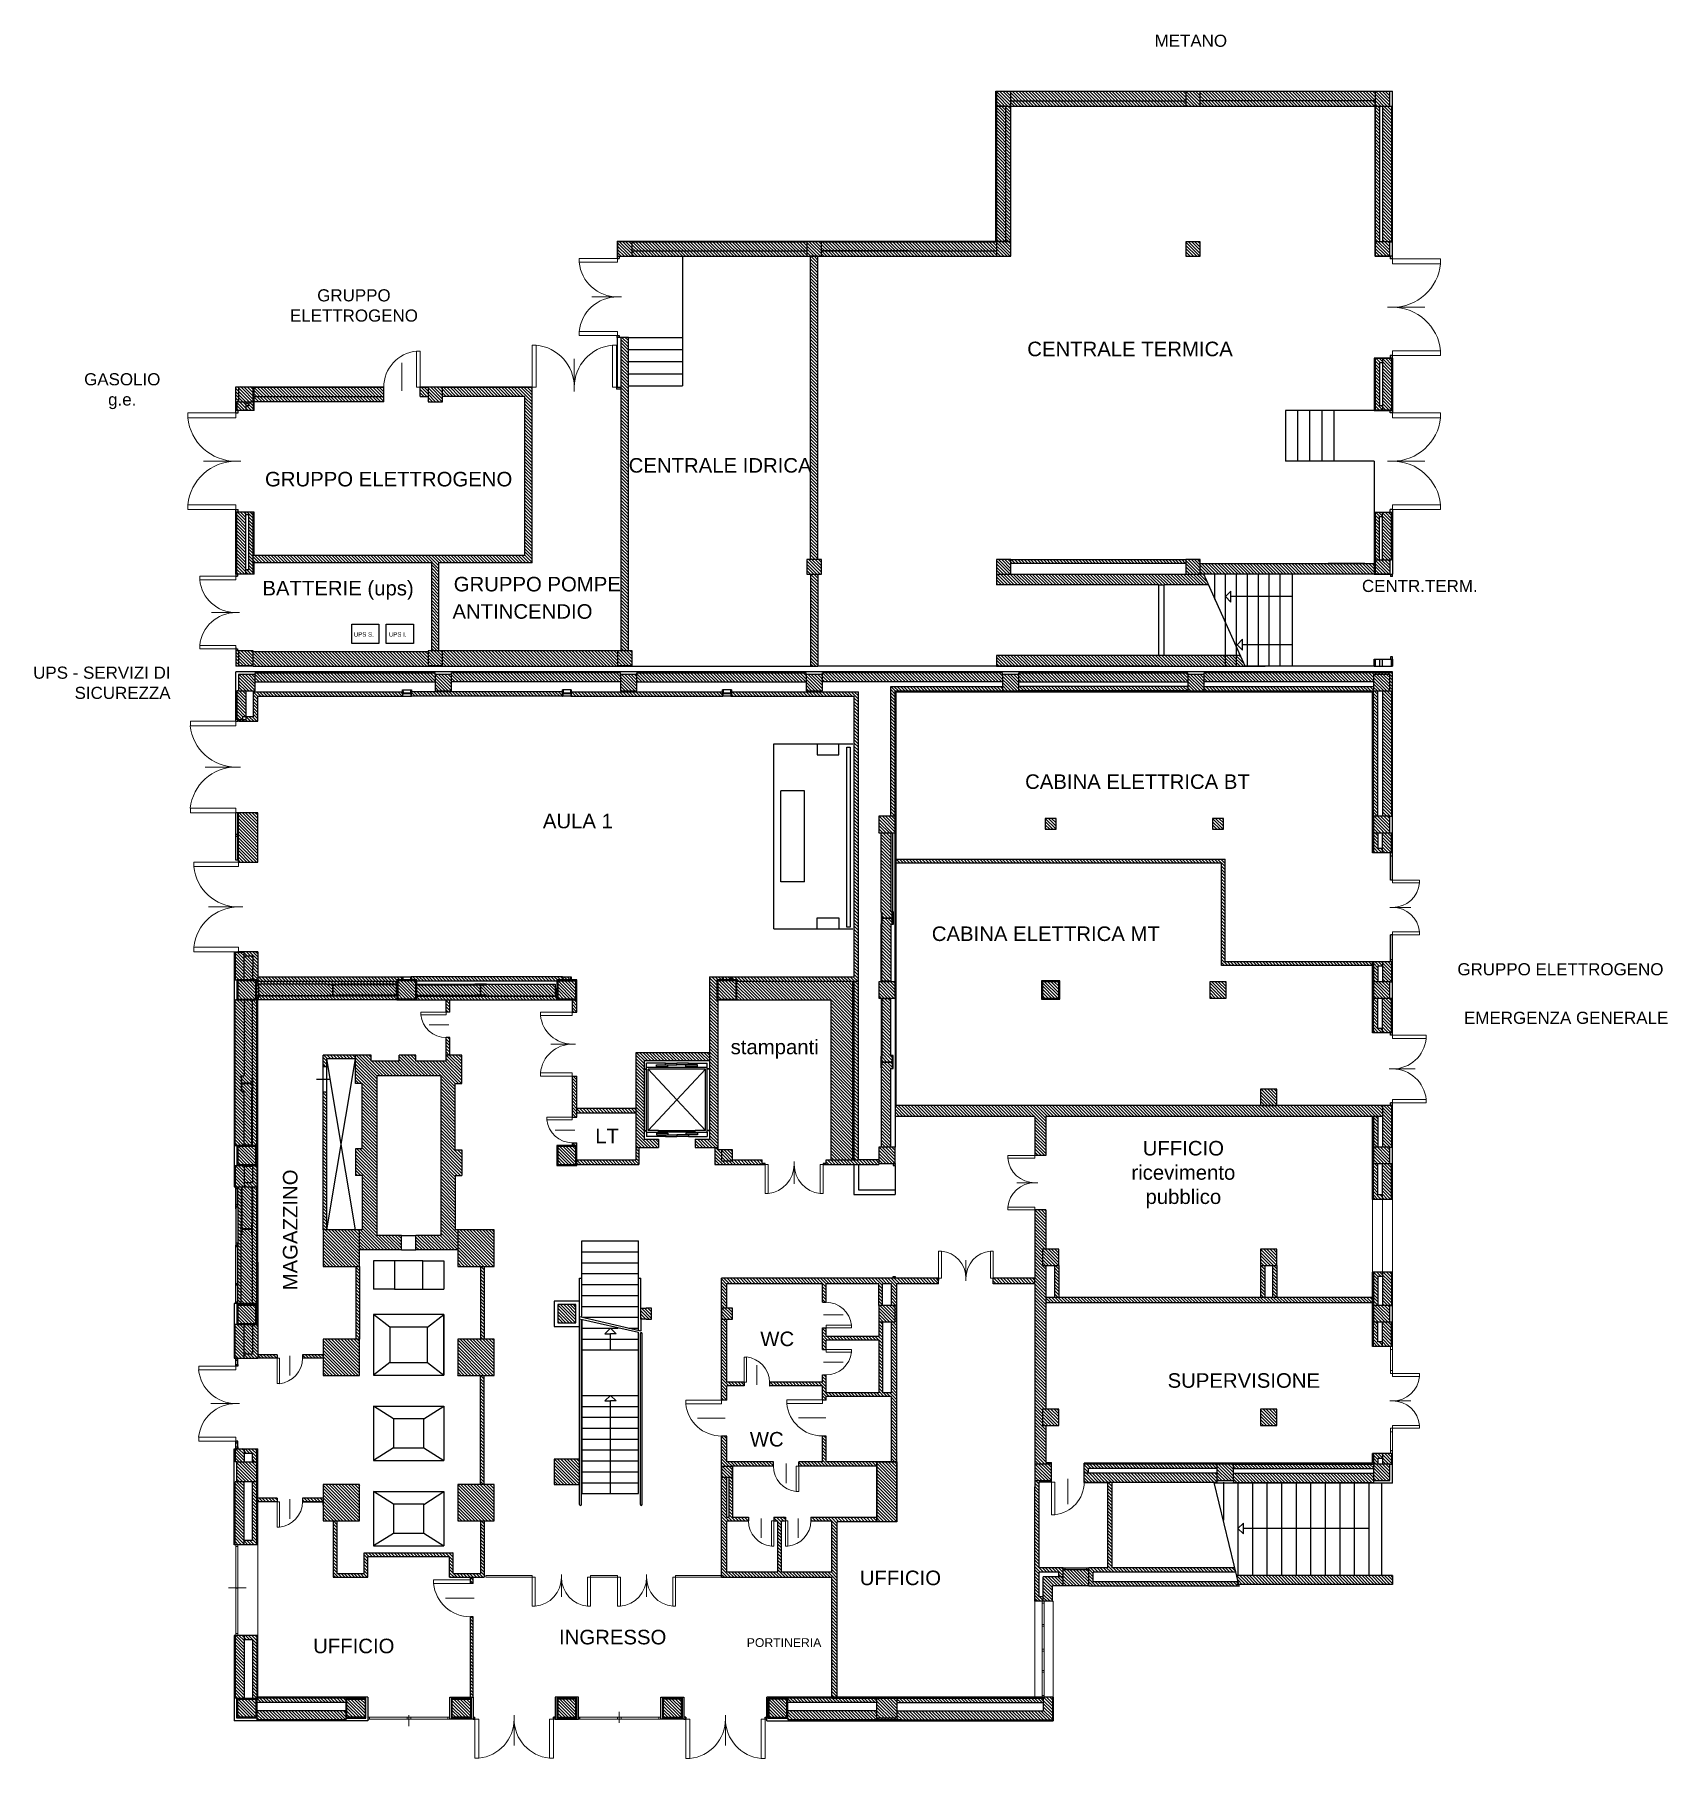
# Model space of a CAD drawing. Header units: millimetres. Extents: x 2545 to 83366, y 985 to 86322.
import ezdxf
from ezdxf.enums import TextEntityAlignment as Align

# ---------------------------------------------------------------- set-up
doc = ezdxf.new("R2010")
doc.units = ezdxf.units.MM
doc.linetypes.add('CONTINUA', pattern=[0])
for name, color, linetype in [('ARREDI', 8, 'Continuous'), ('PIANTA', 7, 'Continuous'), ('RETINI', 8, 'Continuous'), ('SCALE_ASCENSORI', 2, 'Continuous'), ('TESTO', 7, 'Continuous')]:
    doc.layers.add(name, color=color, linetype=linetype)
doc.layers.add('infissi', color=4, linetype='Continuous', lineweight=13)
doc.styles.get("Standard").update_dxf_attribs({"font": 'Arial.ttf'})

msp = doc.modelspace()

# ---------------------------------------------------------------- texts
at = {"layer": 'ARREDI', "color": 253}
for s, p in [('UPS S.', (18348, 56517)), ('UPS I.', (20084, 56517))]:
    msp.add_text(s, height=216, dxfattribs=at).set_placement(p)
at = {"layer": 'TESTO'}
for s, height, p in [('CENTRALE TERMICA', 720, (56765, 70397)), ('CENTRALE IDRICA', 720, (36479, 64634)), ('GRUPPO ELETTROGENO', 720, (20073, 63952)), ('BATTERIE (ups)', 720, (17570, 58557)), ('GRUPPO POMPE ', 720, (27569, 58755)), ('ANTINCENDIO', 720, (26696, 57402)), ('CABINA ELETTRICA BT', 720, (57133, 48979)), ('AULA 1', 720, (29438, 47030)), ('CABINA ELETTRICA MT', 720, (52599, 41451)), ('stampanti', 720, (39179, 35848)), ('LT ', 720, (31023, 31440)), ('WC', 720, (39304, 21398)), ('SUPERVISIONE', 720, (62397, 19336)), ('WC', 720, (38786, 16428)), ('UFFICIO', 720, (18347, 6196)), ('INGRESSO', 720, (31161, 6635)), ('PORTINERIA', 432, (39642, 6508))]:
    msp.add_text(s, height=height, dxfattribs=at).set_placement(p, align=Align.CENTER)
msp.add_text('MAGAZZINO', height=720, rotation=90, dxfattribs=at).set_placement((15561, 27151), align=Align.CENTER)
at = {"layer": 'TESTO', "color": 7, "char_height": 600, "attachment_point": 1}
for s, width, insert in [('\\pxqc;METANO', 7818.11, (55866, 86313)), ('\\pxqc;GRUPPO\\PELETTROGENO', 7818.11, (14445, 73710)), ('\\pxqc;GASOLIO\\Pg.e.', 7818.11, (2979, 69556)), ('\\pxqc;CENTR.TERM.', 7818.11, (67198, 59326)), ('\\pxqr;UPS - SERVIZI DI\\PSICUREZZA', 7818.11, (1461, 55033)), ('\\pxqc;GRUPPO ELETTROGENO', 14693.63, (70720, 40352)), ('\\pxql;EMERGENZA GENERALE', 14693.63, (73297, 37948))]:
    msp.add_mtext_dynamic_manual_height_columns(s, width=width, gutter_width=1750, heights=[0], dxfattribs=dict(at, insert=insert))
at = {"layer": 'TESTO', "char_height": 720, "width": 4791.23, "attachment_point": 1}
for s, insert in [('\\pxqc;UFFICIO ricevimento pubblico', (57009, 31554)), ('UFFICIO', (43390, 10286))]:
    msp.add_mtext(s, dxfattribs=dict(at, insert=insert))

# ---------------------------------------------------------------- blocks, each defined once
blk = doc.blocks.new('PORTA')
at = {"layer": 'infissi'}
for p, q in [((-5477.1, 11426.3), (-5477.1, 11376.6)), ((-5472.1, 11426.3), (-5477.1, 11426.3)), ((-5472.1, 11426.3), (-5472.1, 11376.6)), ((-5427.1, 11431.3), (-5427.1, 11392.9)), ((-5382.1, 11426.3), (-5382.1, 11376.6)), ((-5377.1, 11426.3), (-5382.1, 11426.3)), ((-5377.1, 11426.3), (-5377.1, 11376.6)), ((-5472.1, 11376.6), (-5477.1, 11376.6)), ((-5382.1, 11376.6), (-5377.1, 11376.6))]:
    blk.add_line(p, q, dxfattribs=at)
for centre, start, end in [((-5477.1, 11426.3), 275.7392, 360), ((-5377.1, 11426.3), 180, 264.2608)]:
    blk.add_arc(centre, 50, start, end, dxfattribs=at)
blk = doc.blocks.new('porta_1')
at = {"layer": 'infissi'}
for p, q in [((-12578.2, 17272.4), (-12578.2, 17364.9)), ((-12578.2, 17364.9), (-12568.9, 17364.9)), ((-12568.9, 17272.4), (-12568.9, 17364.9)), ((-12615.4, 17263.1), (-12615.4, 17334.5)), ((-12578.2, 17272.4), (-12568.9, 17272.4))]:
    blk.add_line(p, q, dxfattribs=at)
blk.add_arc((-12568.9, 17272.4), 93, 95.7392, 180, dxfattribs=at)

# ---------------------------------------------------------------- hatches: boundary and pattern name
at = {"layer": 'RETINI'}
h = msp.add_hatch(dxfattribs=at)
h.set_pattern_fill('ANSI31', color=256, scale=900, angle=270)
h.set_pattern_definition([(315, (844529.54, 556986.16), (79.549513, 79.549513), [])])
h.paths.add_polyline_path([(36319, 39522), (36601, 39522), (36601, 39675), (35959, 39675), (35959, 35922), (36364, 35922), (36364, 38532), (36319, 38532)])
h.paths.add_polyline_path([(37013, 39675), (36610, 39675, -0.402552), (36622, 39664), (36626, 39562, 0.402552), (36650, 39540), (36985, 39540, 0.402552), (37009, 39562)])
h.paths.add_polyline_path([(39115, 15672), (36814, 15672), (36814, 16933), (36800, 16947), (36544, 16947), (36544, 15453), (36550, 15447), (37084, 15447), (37084, 15456), (39115, 15456)])
h.paths.add_polyline_path([(37084, 15447), (36544, 15447), (36544, 14911), (36548, 14907), (37076, 14907), (37084, 14915)])
h.paths.add_polyline_path([(36814, 14907), (36544, 14907), (36544, 9957), (36631, 9957), (42009, 9957), (42009, 5637), (42009, 4022), (42279, 4022), (42279, 5637), (42279, 12708), (44239, 12708), (44239, 12927), (40966, 12927), (40966, 12747), (42009, 12747), (42009, 10227), (39514, 10227), (39514, 12747), (39706, 12747), (39706, 12927), (39706, 12927), (39141, 12927), (39141, 12747), (39334, 12747), (39334, 10227), (36814, 10227), (36814, 12747), (37881, 12747), (37881, 12927), (37084, 12927), (37084, 14907), (36904, 14907), (36904, 12927), (36814, 12927)])
h.paths.add_polyline_path([(44239, 15672), (41719, 15672), (41719, 16947), (41539, 16947), (41539, 15672), (40375, 15672), (40375, 15456), (44239, 15456)])
h.paths.add_polyline_path([(45229, 15672), (44239, 15672), (44239, 12708), (45229, 12708)])
h.paths.add_polyline_path([(36814, 19426), (37661, 19426), (37661, 19586), (37642, 19606), (36814, 19606), (36814, 22737), (36544, 22737), (36544, 18721), (36814, 18721)])
h.paths.add_polyline_path([(47294, 24749), (47287, 24757), (36544, 24757), (36544, 23277), (36814, 23277), (36814, 24487), (41539, 24487), (41539, 23571), (41719, 23571), (41719, 24487), (44329, 24487), (44329, 23412), (44509, 23412), (44509, 24487), (44959, 24487), (44959, 23412), (45139, 23412), (45139, 22602), (44959, 22602), (44959, 19092), (44509, 19092), (44509, 22602), (44329, 22602), (44329, 21879), (41719, 21879), (41719, 22311), (41539, 22311), (41539, 21232), (41719, 21232), (41719, 21699), (44329, 21699), (44329, 19092), (41719, 19092), (41719, 19972), (41539, 19972), (41539, 19606), (38921, 19606), (38921, 19440), (38935, 19426), (41539, 19426), (41539, 18731), (41549, 18721), (41719, 18721), (41719, 18912), (44959, 18912), (44959, 15672), (45229, 15672), (45229, 24487), (47294, 24487)])
h.paths.add_polyline_path([(45139, 23412), (44329, 23412), (44329, 22602), (45139, 22602)], flags=17)
h.paths.add_polyline_path([(37084, 23277), (36544, 23277), (36544, 22737), (37084, 22737)], flags=17)
h.paths.add_polyline_path([(29389, 31465), (29164, 31465), (29164, 31332), (29389, 31332)])
h.paths.add_polyline_path([(23098, 38532), (22918, 38532), (22918, 37930), (23098, 37930)])
h.paths.add_polyline_path([(23098, 36670), (22923, 36670, -0.001022), (22918, 36670), (22918, 35805), (23098, 35805)])
h.paths.add_polyline_path([(37084, 31107), (36544, 31107), (36544, 30567), (37084, 30567)], flags=17)
h.paths.add_polyline_path([(38560, 30612), (37084, 30612), (37084, 30567), (36544, 30567), (36544, 31107), (36364, 31107), (36364, 31233), (36220, 31233), (36220, 30387), (38560, 30387)])
h.paths.add_polyline_path([(29389, 38532), (29164, 38532), (29164, 38485), (29164, 37930), (29389, 37930)])
h.paths.add_polyline_path([(29389, 34765), (29164, 34765), (29164, 32725), (29389, 32725)])
h.paths.add_polyline_path([(32314, 33173), (29389, 33173), (29389, 32948), (32314, 32948)])
h.paths.add_polyline_path([(36364, 35922), (32314, 35922), (32314, 31233), (33428, 31233), (33428, 31638), (32719, 31638), (32719, 35517), (35959, 35517), (35959, 31638), (35250, 31638), (35250, 31233), (36364, 31233)])
h.paths.add_polyline_path([(32458, 31233), (32314, 31233), (32314, 30612), (29389, 30612), (29389, 30387), (32458, 30387)])
h.paths.add_polyline_path([(29344, 31287), (28444, 31287), (28444, 30387), (29344, 30387)])
h.paths.add_polyline_path([(24250, 7999), (24117, 7999), (24117, 4017), (24250, 4017)])
h.paths.add_polyline_path([(52924, 4017), (52474, 4017), (52474, 3342), (45228, 3342), (45228, 2982), (44239, 2982), (44239, 2892), (45427, 2892), (52924, 2892)])
h.paths.add_polyline_path([(52474, 3972), (45229, 3972), (45229, 3756), (52474, 3756)], flags=17)
h.paths.add_polyline_path([(45229, 3972), (44239, 3972), (44239, 2982), (45228, 2982)], flags=17)
h.paths.add_polyline_path([(44239, 3342), (39829, 3342), (39829, 2982), (39829, 2892), (44239, 2892), (44239, 2982)])
h.paths.add_polyline_path([(44239, 3972), (39829, 3972), (39829, 3756), (44239, 3756)])
h.paths.add_polyline_path([(39784, 3927), (38884, 3927), (38884, 3027), (39784, 3027)])
h.paths.add_polyline_path([(34564, 3927), (33664, 3927), (33664, 3027), (34564, 3027)])
h.paths.add_polyline_path([(29344, 3927), (28444, 3927), (28444, 3027), (29344, 3027)])
h.paths.add_polyline_path([(24124, 3927), (23224, 3927), (23224, 3027), (24124, 3027)])
h.paths.add_polyline_path([(13549, 7077), (12919, 7077), (12919, 6861), (13333, 6861), (13333, 3972), (13549, 3972)])
h.paths.add_polyline_path([(12919, 7077), (12469, 7077), (12469, 3972), (12559, 3972), (12919, 3972)])
h.paths.add_polyline_path([(13504, 3927), (12604, 3927), (12604, 3027), (13504, 3027)])
h.paths.add_polyline_path([(17959, 3972), (13549, 3972), (13549, 3756), (17959, 3756)])
h.paths.add_polyline_path([(17959, 3342), (13549, 3342), (13549, 2982), (13549, 2892), (17959, 2892), (17959, 2982)])
h.paths.add_polyline_path([(18904, 3927), (18004, 3927), (18004, 3027), (18904, 3027)])
h.paths.add_polyline_path([(14548, 13875), (13594, 13875), (13594, 13695), (14548, 13695)])
h.paths.add_polyline_path([(16834, 13875), (15808, 13875), (15808, 13700, -0.001022), (15808, 13695), (16834, 13695), (16834, 13703)])
h.paths.add_polyline_path([(13543, 16321), (12919, 16321), (12919, 16105), (13333, 16105), (13332, 15672), (13543, 15672)])
h.paths.add_polyline_path([(12919, 16321), (12469, 16321), (12469, 15672), (12559, 15672), (12919, 15672)])
h.paths.add_polyline_path([(13543, 15672), (12559, 15672), (12559, 14682), (13543, 14682)])
h.paths.add_polyline_path([(12919, 14682), (12559, 14682), (12469, 14682), (12469, 11566), (12919, 11566)])
h.paths.add_polyline_path([(13543, 14682), (13331, 14682), (13327, 11782), (12919, 11782), (12919, 11566), (13543, 11566)])
h.paths.add_polyline_path([(52060, 24757), (49994, 24757), (49994, 24487), (52060, 24487)])
h.paths.add_polyline_path([(29344, 23456), (28444, 23456), (28444, 22556), (29344, 22556)])
h.paths.add_polyline_path([(33084, 23277), (32814, 23277), (32557, 23277), (32557, 22737), (32827, 22737), (33084, 22737)])
h.paths.add_polyline_path([(13333, 26899), (13305, 26899), (13305, 27125, 0.414214), (13253, 27177), (12854, 27177, 0.414214), (12802, 27125), (12802, 26899), (12775, 26899), (12775, 23502), (13333, 23502)])
h.paths.add_polyline_path([(13304, 29280), (12802, 29280), (12802, 27475), (12802, 27475), (12802, 27250, 0.414214), (12854, 27198), (13253, 27198, 0.414214), (13305, 27250), (13305, 27475), (13304, 27475)])
h.paths.add_polyline_path([(13333, 30306), (12919, 30306), (12919, 29496), (13333, 29496)], flags=17)
h.paths.add_polyline_path([(13332, 22461), (12919, 22461), (12919, 21010), (13333, 21010)])
h.paths.add_polyline_path([(13342, 38532), (12919, 38532), (12919, 34777), (12766, 34777), (12766, 34684), (12802, 34684), (12802, 34459, 0.414214), (12854, 34407), (13253, 34407, 0.414214), (13305, 34459), (13305, 34684), (13342, 34684)])
h.paths.add_polyline_path([(13305, 34108), (13305, 34334, 0.414214), (13253, 34386), (12854, 34386, 0.414214), (12802, 34334), (12802, 34108), (12802, 34108), (12802, 34016), (12919, 34016), (12919, 31368), (13304, 31368)])
h.paths.add_polyline_path([(13343, 40701), (12919, 40701), (12919, 39522), (13342, 39522)], flags=17)
h.paths.add_polyline_path([(14548, 20974), (13594, 20974), (13594, 20794), (14548, 20794)])
h.paths.add_polyline_path([(13504, 23413), (12604, 23413), (12604, 22513), (13504, 22513)])
h.paths.add_polyline_path([(12919, 22461), (12559, 22461), (12469, 22461), (12469, 20794), (12919, 20794)])
h.paths.add_polyline_path([(13594, 25548), (13594, 29280), (13549, 29280), (13549, 23503), (13549, 22512), (13549, 22461), (13332, 22461), (13333, 21010), (12919, 21010), (12919, 20794), (13594, 20794)])
edge = h.paths.add_edge_path()
edge.add_line((12766, 29280), (12604, 29280))
edge.add_line((12604, 29280), (12604, 28290))
edge.add_line((12604, 28290), (12604, 26391))
edge.add_line((12604, 26391), (12604, 24492))
edge.add_line((12604, 24492), (12604, 24492))
edge.add_line((12604, 24492), (12604, 24408))
edge.add_line((12604, 24408), (12604, 23502))
edge.add_line((12604, 23502), (12775, 23502))
edge.add_line((12775, 23502), (12775, 26899))
edge.add_line((12775, 26899), (12766, 26899))
edge.add_line((12766, 26899), (12766, 27475))
edge.add_line((12766, 27475), (12766, 27475))
edge.add_line((12766, 27475), (12766, 29280))
h.paths.add_polyline_path([(13549, 29280), (13342, 29280), (13342, 27475), (13342, 26899), (13333, 26899), (13333, 23502), (13549, 23502)], flags=17)
h.paths.add_polyline_path([(13333, 30342), (12919, 30342), (12919, 30306), (13333, 30306)])
h.paths.add_polyline_path([(13504, 31287), (12604, 31287), (12604, 30387), (13504, 30387)])
h.paths.add_polyline_path([(13549, 30342), (13333, 30342), (13333, 29496), (12919, 29496), (12919, 29280), (13549, 29280)])
h.paths.add_polyline_path([(12919, 30342), (12559, 30342), (12469, 30342), (12469, 29280), (12919, 29280)])
h.paths.add_polyline_path([(24250, 9957), (24117, 9957), (24117, 9646), (24250, 9646)])
h.paths.add_polyline_path([(24799, 12747), (24619, 12747), (24619, 10137), (23269, 10137), (23269, 11171), (18859, 11171), (18859, 10137), (17509, 10137), (17509, 12747), (17329, 12747), (17329, 9957), (19039, 9957), (19039, 10991), (23089, 10991), (23089, 9957), (24799, 9957)])
h.paths.add_polyline_path([(24799, 19947), (24619, 19947), (24619, 14547), (24799, 14547)])
h.paths.add_polyline_path([(25294, 14547), (23494, 14547), (23494, 12747), (25294, 12747)])
h.paths.add_polyline_path([(18634, 14547), (16834, 14547), (16834, 12747), (18634, 12747)])
h.paths.add_polyline_path([(16834, 20974), (15808, 20974), (15808, 20799, -0.001022), (15808, 20794), (16834, 20794)])
h.paths.add_polyline_path([(18634, 21747), (16834, 21747), (16834, 19947), (18634, 19947)])
h.paths.add_polyline_path([(25294, 21747), (23494, 21747), (23494, 19947), (25294, 19947)])
h.paths.add_polyline_path([(24799, 25347), (24619, 25347), (24619, 21747), (24799, 21747)])
h.paths.add_polyline_path([(18634, 25347), (18454, 25347), (18454, 21747), (18634, 21747)])
h.paths.add_polyline_path([(23692, 35805), (22918, 35805), (22918, 35499), (21424, 35499), (21424, 35805), (20596, 35805), (20596, 35499), (19210, 35499), (19210, 35805), (18436, 35805), (18436, 34401), (18760, 34401), (18760, 31161), (18436, 31161), (18436, 29847), (18760, 29847), (18760, 27147), (18634, 27147), (18634, 26157), (20704, 26157), (20704, 26877), (19480, 26877), (19480, 34779), (22648, 34779), (22648, 26877), (21424, 26877), (21424, 26157), (23494, 26157), (23494, 27147), (23368, 27147), (23368, 29847), (23692, 29847), (23692, 31107), (23368, 31107), (23368, 34401), (23692, 34401)])
h.paths.add_polyline_path([(25294, 27147), (23494, 27147), (23494, 25347), (25294, 25347)])
h.paths.add_polyline_path([(18634, 27147), (16834, 27147), (16834, 25347), (18634, 25347)])
h.paths.add_polyline_path([(18436, 35805), (16834, 35805), (16834, 35247), (17014, 35247), (17014, 35625), (18436, 35625)])
h.paths.add_polyline_path([(17014, 33987), (16834, 33987), (16834, 27147), (17014, 27147)])
h.paths.add_polyline_path([(12919, 38532), (12766, 38532), (12766, 34777), (12919, 34777)], flags=17)
h.paths.add_polyline_path([(13549, 38532), (13342, 38532), (13342, 34684), (13342, 34108), (13342, 31332), (13549, 31332)])
h.paths.add_polyline_path([(12766, 38532), (12559, 38532), (12469, 38532), (12469, 31332), (12559, 31332), (12919, 31332), (12919, 34016), (12766, 34016), (12766, 34108), (12766, 34684)])
h.paths.add_polyline_path([(21424, 39476), (21423, 39477), (20524, 39477), (20524, 38577), (21396, 38577), (21424, 38605), (21424, 38757)])
h.paths.add_polyline_path([(13504, 39477), (12604, 39477), (12604, 38577), (13504, 38577)])
h.paths.add_polyline_path([(12919, 40890), (12636, 40890), (12469, 40890), (12469, 39522), (12559, 39522), (12919, 39522)])
h.paths.add_polyline_path([(13595, 40917), (12637, 40918), (12605, 40918), (12604, 40890), (12636, 40890), (12919, 40890), (12919, 40701), (13343, 40701), (13342, 39522), (13549, 39522), (13549, 39459), (13594, 39459), (13594, 39675), (13595, 39675)])
h.paths.add_polyline_path([(29344, 39477), (28444, 39477), (28444, 38757), (28444, 38577), (29344, 38577)])
h.paths.add_polyline_path([(28678, 39675), (21190, 39675), (21190, 39522), (21469, 39522), (21469, 39459), (28399, 39459), (28399, 39522), (28678, 39522)])
h.paths.add_polyline_path([(29089, 39664, -0.402552), (29101, 39675), (28687, 39675, -0.402552), (28699, 39664), (28703, 39562, 0.402552), (28726, 39540), (29062, 39540, 0.402552), (29085, 39562)])
h.paths.add_polyline_path([(20758, 39675), (13594, 39675), (13594, 39459), (20479, 39459), (20479, 39522), (20758, 39522)])
h.paths.add_polyline_path([(17314, 39227, 0.414214), (17262, 39278), (17036, 39278), (17036, 39315), (13630, 39315), (13630, 38739), (17036, 38739), (17036, 38775), (17262, 38775, 0.414214), (17314, 38827)], flags=17)
h.paths.add_polyline_path([(20479, 39315), (17612, 39315), (17612, 39315), (17036, 39315), (17036, 39278), (17262, 39278, -0.414214), (17314, 39227), (17314, 38827, -0.414214), (17262, 38775), (17036, 38775), (17036, 38739), (13630, 38739), (13630, 39315), (17036, 39315), (17612, 39315), (17612, 39315), (20479, 39315), (20479, 39459), (13549, 39459), (13549, 38712), (20479, 38712)])
h.paths.add_polyline_path([(24613, 39227, 0.414214), (24561, 39278), (24335, 39278), (24335, 39278), (21469, 39278), (21469, 38777), (24335, 38777), (24335, 38775), (24561, 38775, 0.414214), (24613, 38827)])
h.paths.add_polyline_path([(28318, 39315), (24911, 39315), (24911, 39278), (24686, 39278, 0.414214), (24634, 39227), (24634, 38827, 0.414214), (24686, 38775), (24911, 38775), (24911, 38739), (28318, 38739)])
h.paths.add_polyline_path([(28399, 38712), (21469, 38712), (21469, 38532), (28399, 38532)])
h.paths.add_polyline_path([(20479, 38712), (13549, 38712), (13549, 38532), (20479, 38532)])
h.paths.add_polyline_path([(13639, 38577), (13594, 38577), (13594, 38667), (13639, 38667)], flags=16)
h.paths.add_polyline_path([(13594, 47793), (12636, 47793), (12637, 45353), (12637, 45353), (13595, 45353)])
h.paths.add_polyline_path([(69754, 10038), (62049, 10038), (62154, 9606), (69754, 9606)])
h.paths.add_polyline_path([(52276, 14664), (52875, 14664), (52875, 14745), (52060, 14745), (52060, 14427), (52060, 8766), (52474, 8766), (52474, 8982), (52276, 8982), (52276, 10214), (53248, 10214), (53248, 9980), (53464, 9980), (53464, 10430), (52276, 10430)])
h.paths.add_polyline_path([(53464, 9980), (52474, 9980), (52474, 8766), (52924, 8766), (52924, 9530), (53464, 9530)])
h.paths.add_polyline_path([(54724, 10340), (53464, 10340), (53464, 9530), (54724, 9530)])
h.paths.add_polyline_path([(43321, 39459), (43096, 39459), (43096, 30612), (43321, 30612)])
h.paths.add_polyline_path([(44329, 30612), (43321, 30612), (43051, 30612), (41725, 30612), (41725, 30387), (44329, 30387), (44329, 30432)])
h.paths.add_polyline_path([(45139, 31242), (44329, 31242), (44329, 30432), (45139, 30432)])
h.paths.add_polyline_path([(37264, 39477), (36364, 39477), (36364, 38757), (36364, 38577), (37264, 38577), (37264, 38757)])
h.paths.add_polyline_path([(43051, 39459), (37309, 39459), (37309, 38532), (41971, 38532), (41971, 30612), (43051, 30612)])
h.paths.add_polyline_path([(13459, 54642), (12649, 54642), (12649, 53832), (13459, 53832)])
h.paths.add_polyline_path([(13009, 53832), (12649, 53832), (12559, 53832), (12559, 52422), (12636, 52422), (12852, 52422), (12852, 52544), (13009, 52544)])
h.paths.add_polyline_path([(13594, 53570), (20761, 53570), (20761, 53723), (20761, 53786), (13378, 53786), (13378, 52544), (13009, 52544), (13009, 52422), (12636, 52422), (12636, 52328), (13594, 52328)])
h.paths.add_polyline_path([(28681, 53723), (28681, 53786), (21198, 53786), (21198, 53723), (21198, 53570), (28681, 53570)])
h.paths.add_polyline_path([(36601, 53723), (36601, 53786), (29113, 53786), (29113, 53723), (29113, 53570), (36601, 53570)])
h.paths.add_polyline_path([(23179, 54642), (22369, 54642), (22369, 53832), (23179, 53832)])
h.paths.add_polyline_path([(40729, 54642), (40729, 54732), (32359, 54732), (32359, 54642), (32359, 54282), (40729, 54282)])
h.paths.add_polyline_path([(32359, 54642), (31549, 54642), (31549, 53832), (32359, 53832)])
h.paths.add_polyline_path([(31549, 54642), (31549, 54732), (23179, 54732), (23179, 54642), (23179, 54282), (31549, 54282)])
h.paths.add_polyline_path([(22369, 54642), (22369, 54732), (13459, 54732), (13459, 54642), (13459, 54282), (22369, 54282)])
h.paths.add_polyline_path([(69259, 16077), (68809, 16077), (68809, 15555), (69025, 15555), (69025, 15834), (69259, 15834)])
h.paths.add_polyline_path([(69709, 16077), (69259, 16077), (69259, 15555), (69619, 15555), (69709, 15555)])
h.paths.add_polyline_path([(69619, 15555), (68809, 15555), (68809, 14745), (69619, 14745)])
h.paths.add_polyline_path([(68809, 15105), (61879, 15105), (61879, 14745), (61879, 14655), (68809, 14655), (68809, 14745)])
h.paths.add_polyline_path([(68809, 15555), (61879, 15555), (61879, 15339), (68809, 15339)])
h.paths.add_polyline_path([(61069, 15556), (54495, 15556), (54495, 15105), (54711, 15105), (54711, 15339), (61069, 15339)])
h.paths.add_polyline_path([(61069, 14745), (61069, 15105), (54495, 15105), (54495, 14655), (55653, 14655), (61069, 14655)])
h.paths.add_polyline_path([(61879, 15555), (61069, 15555), (61069, 14745), (61879, 14745)])
h.paths.add_polyline_path([(62121, 9742), (54940, 9746), (54940, 10214), (62006, 10214), (61954, 10430), (55869, 10430), (55869, 14655), (55653, 14655), (55653, 10430), (54724, 10430), (54724, 9530), (62173, 9526)])
h.paths.add_polyline_path([(52875, 15555), (52060, 15555), (52060, 14745), (52875, 14745)])
h.paths.add_polyline_path([(53239, 18282), (52429, 18282), (52429, 17472), (53239, 17472)])
h.paths.add_polyline_path([(64039, 18282), (63229, 18282), (63229, 17472), (64039, 17472)])
h.paths.add_polyline_path([(52600, 28137), (52060, 28137), (52060, 24757), (52060, 24487), (52060, 15555), (52875, 15555), (52875, 15636), (52600, 15636), (52600, 17472), (52429, 17472), (52429, 18282), (52600, 18282), (52600, 25330), (52538, 25392), (52429, 25392), (52429, 26202), (52600, 26202)])
h.paths.add_polyline_path([(68764, 23807), (52600, 23807), (52600, 23537), (68764, 23537)])
h.paths.add_polyline_path([(53239, 25392), (53023, 25392), (53023, 23807), (53239, 23807)])
h.paths.add_polyline_path([(53239, 26202), (52429, 26202), (52429, 25392), (53239, 25392)])
h.paths.add_polyline_path([(64039, 26202), (63229, 26202), (63229, 25392), (64039, 25392)])
h.paths.add_polyline_path([(63445, 25392), (63229, 25392), (63229, 23807), (63445, 23807)])
h.paths.add_polyline_path([(64039, 25392), (63823, 25392), (63823, 23807), (64039, 23807)])
h.paths.add_polyline_path([(69709, 25063), (69259, 25063), (69259, 23412), (69619, 23412), (69709, 23412)])
h.paths.add_polyline_path([(69259, 25063), (68809, 25063), (68809, 23412), (69025, 23412), (69025, 24847), (69259, 24847)])
h.paths.add_polyline_path([(69619, 23412), (68809, 23412), (68809, 22602), (69619, 22602)])
h.paths.add_polyline_path([(69709, 22602), (69619, 22602), (69259, 22602), (69259, 21387), (69709, 21387)])
h.paths.add_polyline_path([(69025, 22602), (68809, 22602), (68809, 21387), (69259, 21387), (69259, 21603), (69025, 21603)])
h.paths.add_polyline_path([(69709, 33312), (69259, 33312), (69259, 31242), (69619, 31242), (69709, 31242)])
h.paths.add_polyline_path([(69025, 32772), (68809, 32772), (68809, 31242), (69025, 31242)], flags=17)
h.paths.add_polyline_path([(69619, 31242), (68809, 31242), (68809, 30432), (69619, 30432)])
h.paths.add_polyline_path([(69025, 30432), (68809, 30432), (68809, 28663), (69259, 28663), (69259, 28879), (69025, 28879)])
h.paths.add_polyline_path([(69709, 30432), (69619, 30432), (69259, 30432), (69259, 28663), (69709, 28663)])
h.paths.add_polyline_path([(69709, 53832), (69619, 53832), (69259, 53832), (69259, 47622), (69619, 47622), (69709, 47622)], flags=17)
h.paths.add_polyline_path([(69025, 53832), (68809, 53832), (68809, 47622), (69025, 47622)])
h.paths.add_polyline_path([(69619, 47622), (68809, 47622), (68809, 46812), (69619, 46812)])
h.paths.add_polyline_path([(69025, 46812), (68809, 46812), (68809, 45813), (69259, 45813), (69259, 46029), (69025, 46029)])
h.paths.add_polyline_path([(69709, 46812), (69619, 46812), (69259, 46812), (69259, 45813), (69709, 45813)])
h.paths.add_polyline_path([(61474, 45507), (45184, 45507), (45184, 45327), (61294, 45327), (61294, 40233), (68764, 40233), (68764, 40413), (61474, 40413)])
h.paths.add_polyline_path([(53104, 47519), (52564, 47519), (52564, 46979), (53104, 46979)])
h.paths.add_polyline_path([(61384, 47519), (60844, 47519), (60844, 46979), (61384, 46979)])
h.paths.add_polyline_path([(69709, 40413), (69259, 40413), (69259, 39432), (69619, 39432), (69709, 39432)])
h.paths.add_polyline_path([(69259, 40413), (68809, 40413), (68809, 39432), (69025, 39432), (69025, 40197), (69259, 40197)])
h.paths.add_polyline_path([(69619, 39432), (68809, 39432), (68809, 38622), (69619, 38622)])
h.paths.add_polyline_path([(69709, 38622), (69619, 38622), (69259, 38622), (69259, 36912), (69709, 36912)])
h.paths.add_polyline_path([(69025, 38622), (68809, 38622), (68809, 36912), (69259, 36912), (69259, 37128), (69025, 37128)])
h.paths.add_polyline_path([(69259, 33312), (68674, 33312), (45184, 33312), (45139, 33312), (45139, 32772), (45184, 32772), (52060, 32772), (52060, 30837), (52600, 30837), (52600, 32772), (69259, 32772)])
h.paths.add_polyline_path([(64039, 34122), (63229, 34122), (63229, 33312), (64039, 33312)])
h.paths.add_polyline_path([(61519, 39432), (60709, 39432), (60709, 38622), (61519, 38622)])
h.paths.add_polyline_path([(53239, 39432), (52429, 39432), (52429, 38622), (53239, 38622)])
h.paths.add_polyline_path([(44921, 42266), (44985, 42266), (44985, 42298), (44985, 42298), (44985, 42524, 0.414214), (44933, 42576), (44534, 42576, 0.414214), (44482, 42524), (44482, 42298), (44483, 42298), (44483, 39468), (44921, 39468)])
h.paths.add_polyline_path([(45139, 39432), (44329, 39432), (44329, 38622), (45139, 38622)])
h.paths.add_polyline_path([(44921, 38586), (44483, 38586), (44483, 35755), (44482, 35755), (44482, 35530, 0.414214), (44534, 35478), (44933, 35478, 0.414214), (44985, 35530), (44985, 35755), (44985, 35755), (44985, 35788), (44921, 35788)])
h.paths.add_polyline_path([(44921, 35148), (45022, 35148), (45022, 35179), (44985, 35179), (44985, 35405, 0.414214), (44933, 35457), (44534, 35457, 0.414214), (44482, 35405), (44482, 35179), (44446, 35179), (44446, 31242), (44921, 31242)])
h.paths.add_polyline_path([(45139, 47622), (44329, 47622), (44329, 46812), (45139, 46812)])
h.paths.add_polyline_path([(44921, 46812), (44446, 46812), (44446, 42874), (44482, 42874), (44482, 42649, 0.414214), (44534, 42597), (44933, 42597, 0.414214), (44985, 42649), (44985, 42874), (45022, 42874), (45022, 42906), (44921, 42906)])
h.paths.add_polyline_path([(41539, 54642), (40729, 54642), (40729, 53832), (41539, 53832)])
h.paths.add_polyline_path([(43321, 53786), (37033, 53786), (37033, 53723), (37033, 53570), (43096, 53570), (43096, 39675), (37033, 39675), (37033, 39522), (37309, 39522), (37309, 39459), (43096, 39459), (43321, 39459)])
h.paths.add_polyline_path([(50449, 54048), (44921, 54048), (44921, 47622), (45137, 47622), (45137, 53832), (50449, 53832)])
h.paths.add_polyline_path([(51259, 54642), (50449, 54642), (50449, 53832), (51259, 53832)])
h.paths.add_polyline_path([(50449, 54642), (50449, 54732), (41539, 54732), (41539, 54642), (41539, 54282), (50449, 54282)])
h.paths.add_polyline_path([(60439, 54642), (59629, 54642), (59629, 53832), (60439, 53832)])
h.paths.add_polyline_path([(59629, 54642), (59629, 54732), (51259, 54732), (51259, 54642), (51259, 54282), (59629, 54282)])
h.paths.add_polyline_path([(59629, 54048), (51259, 54048), (51259, 53832), (59629, 53832)])
h.paths.add_polyline_path([(69619, 54642), (68809, 54642), (68809, 53832), (69619, 53832)], flags=17)
h.paths.add_polyline_path([(68809, 54642), (69619, 54642), (69619, 53832), (69709, 53832), (69709, 47622), (69754, 47622), (69754, 54732), (60439, 54732), (60439, 54642), (60439, 54282), (68809, 54282)])
h.paths.add_polyline_path([(68809, 54048), (60439, 54048), (60439, 53832), (68809, 53832)], flags=17)
h.paths.add_polyline_path([(60244, 76062), (59524, 76062), (59524, 75342), (60244, 75342)])
h.paths.add_polyline_path([(31399, 55812), (22744, 55812), (22744, 55092), (22024, 55092), (22024, 55782), (13369, 55782), (13369, 55092), (12649, 55092), (12649, 55812), (12514, 55812), (12514, 55047), (13369, 55047), (31399, 55047), (31399, 55092)])
h.paths.add_polyline_path([(22744, 55812), (22024, 55812), (22024, 55092), (22744, 55092)], flags=17)
h.paths.add_polyline_path([(13369, 55812), (12649, 55812), (12649, 55092), (13369, 55092)], flags=17)
h.paths.add_polyline_path([(13369, 62677), (13009, 62677), (13009, 62552), (13153, 62552), (13153, 59820), (13009, 59820), (13009, 59604), (13369, 59604)])
h.paths.add_polyline_path([(13009, 62677), (12559, 62677), (12559, 59604), (13009, 59604)])
h.paths.add_polyline_path([(13414, 68862), (13369, 68862), (13369, 68142), (13414, 68142)], flags=17)
h.paths.add_polyline_path([(13414, 68142), (13369, 68142), (13369, 67717), (13414, 67717)], flags=17)
h.paths.add_polyline_path([(32119, 55812), (31399, 55812), (31399, 55092), (32119, 55092)])
h.paths.add_polyline_path([(31939, 71328), (31579, 71328), (31579, 55812), (31939, 55812)])
h.paths.add_polyline_path([(27169, 68862), (22744, 68862), (22744, 68411), (26809, 68411), (26809, 60537), (13369, 60537), (13369, 60177), (22204, 60177), (22204, 55812), (22564, 55812), (22564, 60177), (27169, 60177)])
h.paths.add_polyline_path([(22744, 68862), (22741, 68862), (22024, 68862), (22024, 68142), (22744, 68142)])
h.paths.add_polyline_path([(22024, 68862), (21632, 68862), (21632, 68411), (22024, 68411)], flags=17)
h.paths.add_polyline_path([(13369, 68862), (13323, 68862), (12649, 68862), (12649, 68142), (13369, 68142)], flags=17)
h.paths.add_polyline_path([(19832, 68862), (13414, 68862), (13414, 68411), (19832, 68411)], flags=17)
h.paths.add_polyline_path([(19832, 68411), (13414, 68411), (13414, 68142), (19832, 68142)], flags=17)
h.paths.add_polyline_path([(13009, 68142), (12649, 68142), (12559, 68142), (12559, 67717), (13009, 67717)], flags=17)
h.paths.add_polyline_path([(13153, 68142), (13009, 68142), (13009, 67933), (13153, 67933)], flags=17)
h.paths.add_polyline_path([(13369, 68142), (13323, 68142), (13153, 68142), (13153, 67933), (13009, 67933), (13009, 67717), (13369, 67717)])
h.paths.add_polyline_path([(12649, 68862), (13369, 68862), (13369, 68884), (12514, 68884), (12514, 67717), (12559, 67717), (12559, 68142), (12649, 68142)])
h.paths.add_polyline_path([(41494, 60333), (40774, 60333), (40774, 59613), (41494, 59613)])
h.paths.add_polyline_path([(41314, 59604), (40954, 59604), (40954, 55047), (41314, 55047)])
h.paths.add_polyline_path([(41314, 75342), (40954, 75342), (40954, 60333), (41314, 60333)])
h.paths.add_polyline_path([(68899, 83494), (60244, 83494), (60244, 83044), (68899, 83044)])
h.paths.add_polyline_path([(68876, 83044), (60244, 83044), (60244, 82775), (68876, 82775)])
h.paths.add_polyline_path([(60244, 83495), (59524, 83495), (59524, 82775), (60244, 82775)])
h.paths.add_polyline_path([(59524, 83495), (50869, 83495), (50869, 83044), (59524, 83044)])
h.paths.add_polyline_path([(59524, 83044), (50869, 83044), (50869, 82775), (59524, 82775)])
h.paths.add_polyline_path([(50869, 83495), (50149, 83495), (50149, 82775), (50600, 82775), (50869, 82775)])
h.paths.add_polyline_path([(50600, 82775), (50149, 82775), (50149, 76084), (50600, 76084)])
h.paths.add_polyline_path([(50869, 82775), (50600, 82775), (50600, 76084), (50869, 76084)])
h.paths.add_polyline_path([(50869, 76062), (50149, 76062), (50149, 75342), (50869, 75342)])
h.paths.add_polyline_path([(50149, 76062), (41494, 76062), (41494, 75611), (50149, 75611)])
h.paths.add_polyline_path([(50149, 75611), (41494, 75611), (41494, 75342), (50149, 75342)])
h.paths.add_polyline_path([(41494, 76062), (41491, 76062), (40774, 76062), (40774, 75342), (41494, 75342)])
h.paths.add_polyline_path([(40774, 76062), (32119, 76062), (32119, 75611), (40774, 75611)])
h.paths.add_polyline_path([(40774, 75611), (32119, 75611), (32119, 75342), (33329, 75342), (33333, 75350), (33337, 75342), (40774, 75342)])
h.paths.add_polyline_path([(32119, 76062), (31399, 76062), (31399, 75342), (32119, 75342)])
h.paths.add_polyline_path([(69619, 76062), (68899, 76062), (68899, 75342), (69619, 75342)])
h.paths.add_polyline_path([(69619, 83495), (68899, 83495), (68899, 82775), (69619, 82775)])
h.paths.add_polyline_path([(69709, 82775), (69619, 82775), (69259, 82775), (69259, 76062), (69619, 76062), (69709, 76062)])
h.paths.add_polyline_path([(69115, 82775), (68899, 82775), (68899, 76062), (69115, 76062)])
h.paths.add_polyline_path([(69709, 70279), (69259, 70279), (69259, 67740), (69709, 67740)])
h.paths.add_polyline_path([(69259, 70279), (68899, 70279), (68899, 67740), (69259, 67740), (69259, 67956), (69115, 67956), (69115, 70063), (69259, 70063)])
h.paths.add_polyline_path([(62214, 55587), (58453, 55587), (58183, 55587), (54043, 55587), (53773, 55587), (53773, 55587), (50149, 55587), (50149, 55047), (58183, 55047), (58183, 55047), (62457, 55047)])
h.paths.add_polyline_path([(68854, 60140), (60244, 60140), (60244, 59613), (68854, 59613)])
h.paths.add_polyline_path([(60244, 60333), (59524, 60333), (59524, 59613), (60244, 59613)])
h.paths.add_polyline_path([(59524, 60333), (50869, 60333), (50869, 60153), (59524, 60153)])
h.paths.add_polyline_path([(50869, 60333), (50149, 60333), (50149, 59613), (50869, 59613)])
h.paths.add_polyline_path([(60410, 59613), (60244, 59613), (59524, 59613), (50869, 59613), (50149, 59613), (50149, 59073), (53773, 59073), (54043, 59073), (58183, 59073), (58453, 59073), (60652, 59073)])
h.paths.add_polyline_path([(69619, 60324), (68899, 60324), (68899, 59604), (69619, 59604)])
h.paths.add_polyline_path([(69259, 60324), (69619, 60324), (69709, 60324), (69709, 62677), (69259, 62677)])
h.paths.add_polyline_path([(69115, 62461), (69259, 62461), (69259, 62677), (68899, 62677), (68899, 61101), (69115, 61101)])
h.paths.add_polyline_path([(68899, 60324), (69115, 60324), (69115, 61101), (68899, 61101)])
h.paths.add_polyline_path([(29524, 15807), (28264, 15807), (28264, 14547), (29524, 14547)])

# ---------------------------------------------------------------- linework, layer by layer
at = {"linetype": 'CONTINUA'}
msp.add_line((68383, 60140), (66570, 60140), dxfattribs=at)
at = {"layer": 'ARREDI'}
for p, q in [((39135, 42051), (39135, 51213)), ((39135, 51213), (43051, 51213)), ((41280, 51213), (41280, 50673)), ((42360, 50673), (42360, 51213)), ((41280, 50673), (42360, 50673)), ((39483, 44382), (39483, 48882)), ((40653, 48882), (39483, 48882)), ((40653, 44382), (40653, 48882)), ((40653, 44382), (39483, 44382)), ((39135, 42051), (43051, 42051)), ((41280, 42051), (41280, 42591)), ((41280, 42591), (42360, 42591)), ((42360, 42591), (42360, 42051)), ((44239, 13134), (44239, 14149))]:
    msp.add_line(p, q, dxfattribs=at)
at = {"layer": 'ARREDI', "color": 253, "ltscale": 10}
for points in [[(18243, 57128), (19595, 57128), (19595, 56177), (18243, 56177)], [(19948, 57128), (21300, 57128), (21300, 56177), (19948, 56177)]]:
    msp.add_lwpolyline(points, close=True, dxfattribs=at)
at = {"layer": 'ARREDI'}
msp.add_lwpolyline([(42918, 42140), (42745, 42140), (42745, 51051), (42918, 51051)], close=True, dxfattribs=at)
at = {"layer": 'infissi'}
for p, q in [((68764, 25066), (68764, 28663)), ((69259, 25063), (69259, 28663)), ((69754, 25063), (69754, 28663)), ((69664, 20037), (69664, 21387)), ((69754, 20037), (69754, 21387)), ((69754, 21238), (69664, 21238)), ((69754, 20191), (69664, 20191)), ((69754, 20037), (69664, 20037)), ((69754, 20037), (69664, 20037)), ((69664, 16077), (69664, 17337)), ((69754, 17337), (69664, 17337)), ((69754, 17155), (69664, 17155)), ((69754, 16077), (69754, 17337)), ((12514, 7077), (12514, 11566)), ((12604, 11476), (12514, 11476)), ((12604, 7077), (12604, 11566)), ((13594, 7077), (13594, 11566)), ((12148, 9433), (13019, 9433)), ((12514, 9412), (12604, 9412)), ((24889, 9957), (24889, 10047)), ((24889, 10047), (24889, 9957)), ((24889, 10047), (27183, 10047)), ((24889, 9957), (27183, 9957)), ((27183, 10047), (27183, 9957)), ((30063, 10047), (30063, 9957)), ((30063, 10047), (31396, 10047)), ((30063, 9957), (31396, 9957)), ((31396, 10047), (31396, 9957)), ((31396, 9957), (31396, 10028)), ((34276, 9957), (34276, 10047)), ((34276, 10047), (36544, 10047)), ((34276, 9957), (36631, 9957)), ((52060, 4019), (52060, 8768)), ((52420, 6391), (52420, 8766)), ((52510, 8676), (52420, 8676)), ((52510, 6391), (52510, 8766)), ((52969, 4017), (52969, 8766)), ((12514, 7167), (12604, 7167)), ((52420, 7622), (52510, 7622)), ((52510, 7535), (52420, 7535)), ((52510, 7535), (52510, 7622)), ((52420, 6389), (52420, 6394)), ((52420, 4017), (52420, 6391)), ((52420, 6391), (52510, 6391)), ((52510, 6305), (52420, 6305)), ((52510, 6305), (52510, 6391)), ((52510, 4017), (52510, 6305)), ((52420, 5338), (52510, 5338)), ((52510, 5251), (52420, 5251)), ((52510, 4107), (52420, 4107)), ((23098, 3027), (19039, 3027)), ((23098, 2937), (19039, 2937)), ((19129, 2937), (19129, 3027)), ((20985, 2937), (20985, 3027)), ((21075, 2593), (21075, 3137)), ((21075, 2937), (21075, 3027)), ((21165, 2937), (21165, 3027)), ((23008, 2937), (23008, 3027)), ((29470, 3027), (31486, 3027)), ((29470, 2937), (31486, 2937)), ((31396, 2937), (31396, 3027)), ((31486, 2755), (31486, 3299)), ((33448, 3027), (31486, 3027)), ((31486, 2937), (31486, 3027)), ((33538, 2937), (31486, 2937)), ((31576, 2937), (31576, 3027)), ((33448, 2937), (33448, 3027)), ((33448, 3027), (33448, 2937)), ((33448, 3027), (33538, 3027))]:
    msp.add_line(p, q, dxfattribs=at)
at = {"layer": 'PIANTA', "color": 0}
for p, q in [((50126, 83518), (69754, 83518)), ((50126, 82775), (50126, 83518)), ((59524, 83495), (50869, 83495)), ((50869, 83044), (59524, 83044)), ((68899, 83494), (60244, 83494)), ((68899, 83044), (60244, 83044)), ((68876, 83044), (68876, 75342)), ((69754, 80581), (69754, 83518)), ((50126, 76062), (50126, 82775)), ((50600, 82775), (50149, 82775)), ((50149, 82775), (50149, 76062)), ((50600, 82775), (50600, 76062)), ((50869, 82775), (59524, 82775)), ((50869, 76062), (50869, 82775)), ((60244, 82775), (68876, 82775)), ((68899, 82775), (68899, 76062)), ((69115, 82775), (69115, 76062)), ((69259, 82775), (69259, 76062)), ((69619, 82775), (69709, 82775)), ((69709, 82775), (69709, 76062)), ((69754, 75342), (69754, 80581)), ((31376, 76084), (31376, 75342)), ((31376, 76084), (50149, 76084)), ((32119, 76062), (40777, 76062)), ((40774, 76062), (32119, 76062)), ((45829, 76062), (41491, 76062)), ((41494, 76062), (45829, 76062)), ((41494, 76062), (50152, 76062)), ((50149, 76062), (41494, 76062)), ((45829, 76062), (41497, 76062)), ((50149, 76084), (50869, 76084)), ((69619, 76062), (69709, 76062)), ((31399, 75342), (31376, 75342)), ((31399, 75238), (31399, 75342)), ((31399, 75238), (31485, 75238)), ((31485, 75342), (31485, 75238)), ((32119, 75611), (40774, 75611)), ((32119, 75342), (40777, 75342)), ((40954, 60333), (40954, 75342)), ((41314, 75342), (40954, 75342)), ((41314, 60333), (41314, 75342)), ((45829, 75611), (41494, 75611)), ((41494, 75611), (50149, 75611)), ((41494, 75342), (50149, 75342)), ((50149, 75611), (50149, 75611)), ((69754, 75342), (68876, 75342)), ((69645, 75342), (69645, 75212)), ((69754, 75212), (69645, 75212)), ((69754, 75212), (69754, 75342)), ((31376, 71328), (31376, 71428)), ((31376, 71428), (31485, 71428)), ((31939, 71328), (31376, 71328)), ((31376, 71328), (31376, 68862)), ((31399, 68862), (31399, 71328)), ((31485, 71428), (31485, 71328)), ((31579, 55812), (31579, 71328)), ((31939, 55812), (31939, 71328)), ((69754, 70302), (68854, 70302)), ((68854, 70302), (68854, 67717)), ((68899, 70279), (68899, 67740)), ((69709, 70279), (68899, 70279)), ((69115, 70063), (69115, 67956)), ((69259, 70063), (69115, 70063)), ((69259, 70279), (69259, 67740)), ((69754, 70427), (69645, 70427)), ((69645, 70427), (69645, 70302)), ((69709, 70279), (69709, 67740)), ((69754, 70302), (69754, 70427)), ((69754, 70302), (69754, 67717)), ((12514, 67717), (12514, 68884)), ((12514, 68884), (19832, 68884)), ((13323, 68862), (19832, 68862)), ((19832, 68862), (13323, 68862)), ((13369, 68884), (13369, 67717)), ((13414, 67717), (13414, 68884)), ((13414, 68884), (19832, 68884)), ((13414, 68411), (19832, 68411)), ((19832, 68142), (19832, 68884)), ((21632, 68411), (21632, 68904)), ((21632, 68884), (27169, 68884)), ((21632, 68884), (21978, 68884)), ((22021, 68862), (21632, 68862)), ((21632, 68862), (22024, 68862)), ((21632, 68411), (22021, 68411)), ((27079, 68862), (22741, 68862)), ((22744, 68862), (27169, 68862)), ((26809, 68411), (22744, 68411)), ((27079, 68862), (22747, 68862)), ((26809, 60537), (26809, 68411)), ((27169, 60177), (27169, 68884)), ((31355, 68862), (31355, 68767)), ((31355, 68862), (31579, 68862)), ((31579, 68767), (31355, 68767)), ((13414, 67717), (12514, 67717)), ((12514, 67592), (12514, 67717)), ((12514, 67592), (12622, 67592)), ((12649, 68142), (12559, 68142)), ((12559, 68142), (12559, 67717)), ((12622, 67592), (12622, 67717)), ((13009, 68142), (13009, 67717)), ((13153, 67933), (13009, 67933)), ((13153, 68142), (13153, 67933)), ((19832, 68142), (13323, 68142)), ((68854, 67717), (69754, 67717)), ((68899, 67740), (69709, 67740)), ((69115, 67956), (69259, 67956)), ((69645, 67592), (69645, 67717)), ((69754, 67592), (69645, 67592)), ((69754, 67717), (69754, 67592)), ((12514, 62677), (12514, 62807)), ((12514, 62807), (12622, 62807)), ((12514, 59604), (12514, 62677)), ((13414, 62677), (12514, 62677)), ((12559, 59604), (12559, 62677)), ((12622, 62677), (12622, 62807)), ((13009, 59604), (13009, 62677)), ((13153, 62552), (13009, 62552)), ((13153, 59820), (13153, 62552)), ((13369, 59604), (13369, 62677)), ((13414, 60537), (13414, 62677)), ((68854, 62677), (69754, 62677)), ((68854, 62677), (68854, 59604)), ((68899, 62677), (68899, 59604)), ((69115, 60324), (69115, 62461)), ((69115, 62461), (69259, 62461)), ((69259, 60324), (69259, 62677)), ((69645, 62677), (69645, 62807)), ((69754, 62807), (69645, 62807)), ((69709, 60324), (69709, 62677)), ((69754, 62807), (69754, 62677)), ((69754, 62677), (69754, 60658)), ((69754, 60658), (69754, 59604)), ((13153, 59820), (13009, 59820)), ((13153, 59820), (13009, 59820)), ((26809, 60537), (13369, 60537)), ((22204, 60177), (13369, 60177)), ((13414, 59604), (13414, 60177)), ((22204, 55812), (22204, 60177)), ((27169, 60177), (22564, 60177)), ((22564, 55812), (22564, 60177)), ((50869, 60333), (59524, 60333)), ((50869, 60153), (59524, 60153)), ((60244, 60140), (68854, 60140)), ((69619, 60324), (69709, 60324)), ((13414, 59604), (12514, 59604)), ((12518, 59506), (12518, 59604)), ((12518, 59506), (12600, 59506)), ((12600, 59604), (12600, 59506)), ((40954, 59613), (40954, 55047)), ((40954, 59604), (40954, 55047)), ((40954, 59604), (41314, 59604)), ((41134, 59604), (41134, 59613)), ((41314, 59604), (41314, 55047)), ((50149, 59613), (50149, 59073)), ((53773, 59073), (50149, 59073)), ((50869, 59613), (59524, 59613)), ((54043, 59073), (53773, 59073)), ((58183, 59073), (54043, 59073)), ((58183, 55587), (58183, 59073)), ((58183, 59073), (58453, 59073)), ((60652, 59073), (58453, 59073)), ((58453, 55587), (58453, 59073)), ((60244, 59613), (60244, 59600)), ((68899, 59613), (60244, 59613)), ((68854, 59604), (69754, 59604)), ((69663, 59603), (69663, 59494)), ((69754, 59494), (69663, 59494)), ((69754, 59494), (69754, 59603)), ((12514, 55812), (12514, 55047)), ((12649, 55812), (12514, 55812)), ((12518, 55812), (12518, 55979)), ((12518, 55906), (12600, 55906)), ((12600, 55906), (12600, 55812)), ((13369, 55782), (22024, 55782)), ((31399, 55812), (22744, 55812)), ((50149, 55587), (50149, 55047)), ((50149, 55587), (50149, 55047)), ((53773, 55587), (50149, 55587)), ((54043, 55587), (53773, 55587)), ((58183, 55587), (54043, 55587)), ((58453, 55587), (58183, 55587)), ((62214, 55587), (58453, 55587)), ((69754, 55511), (69663, 55511)), ((69663, 55511), (69663, 55407)), ((69754, 55407), (69754, 55511)), ((13369, 55047), (12514, 55047)), ((31954, 54777), (12514, 54777)), ((12514, 52422), (12514, 54777)), ((12514, 52422), (12514, 54777)), ((31954, 54777), (12514, 54777)), ((13369, 55047), (40954, 55047)), ((13459, 54732), (22369, 54732)), ((13459, 54642), (13459, 54732)), ((22369, 54642), (22369, 54732)), ((31549, 54732), (23179, 54732)), ((23179, 54642), (23179, 54732)), ((31549, 54642), (31549, 54732)), ((41674, 54777), (31954, 54777)), ((41674, 54777), (31954, 54777)), ((32359, 54732), (40729, 54732)), ((32359, 54642), (32359, 54732)), ((40729, 54642), (40729, 54732)), ((40954, 55047), (41314, 55047)), ((50149, 55047), (41314, 55047)), ((50449, 54732), (41539, 54732)), ((41539, 54642), (41539, 54732)), ((44014, 54777), (41674, 54777)), ((55843, 54777), (44014, 54777)), ((58183, 54777), (44014, 54777)), ((58183, 55047), (49939, 55047)), ((50149, 55047), (63447, 55047)), ((50449, 54642), (50449, 54732)), ((51259, 54732), (59629, 54732)), ((51259, 54642), (51259, 54732)), ((68674, 54777), (58183, 54777)), ((66334, 54777), (59584, 54777)), ((59629, 54642), (59629, 54732)), ((60439, 54642), (60439, 54732)), ((69754, 54732), (60439, 54732)), ((64804, 55047), (62457, 55047)), ((68899, 55047), (64804, 55047)), ((69754, 54777), (68674, 54777)), ((68854, 55407), (69754, 55407)), ((68854, 55047), (68854, 55407)), ((68854, 55047), (69754, 55047)), ((68899, 55407), (68899, 55047)), ((68899, 55047), (68899, 55401)), ((69115, 55407), (69115, 55047)), ((69259, 55047), (69259, 55407)), ((69604, 55407), (69754, 55407)), ((69709, 55047), (69709, 55407)), ((69754, 55407), (69754, 55047)), ((69754, 45813), (69754, 54777)), ((12559, 53832), (12559, 52422)), ((12649, 53832), (12559, 53832)), ((13009, 53832), (13009, 52422)), ((13378, 53786), (20770, 53786)), ((13378, 52544), (13378, 53786)), ((13459, 54282), (22369, 54282)), ((28686, 53786), (21193, 53786)), ((31549, 54282), (23179, 54282)), ((31549, 54282), (23179, 54282)), ((29113, 53786), (36601, 53786)), ((32359, 54282), (40729, 54282)), ((37033, 53786), (43321, 53786)), ((50449, 54282), (41539, 54282)), ((43321, 39459), (43321, 53786)), ((43321, 39459), (43321, 53786)), ((44921, 54048), (50449, 54048)), ((44921, 47622), (44921, 54048)), ((45137, 53832), (50449, 53832)), ((45137, 47622), (45137, 53832)), ((45184, 33312), (45184, 53787)), ((45184, 53787), (68764, 53787)), ((51259, 54282), (59629, 54282)), ((59629, 54048), (51259, 54048)), ((59629, 53832), (51259, 53832)), ((68809, 54282), (60439, 54282)), ((60439, 54048), (68809, 54048)), ((60439, 53832), (68809, 53832)), ((60439, 53787), (60439, 53832)), ((68764, 45813), (68764, 53787)), ((68809, 47622), (68809, 53832)), ((69025, 47622), (69025, 53832)), ((69259, 53832), (69259, 47622)), ((69619, 53832), (69709, 53832)), ((69709, 53832), (69709, 47622)), ((13594, 52328), (13594, 53570)), ((13594, 53570), (20770, 53570)), ((28686, 53570), (21193, 53570)), ((29113, 53570), (36601, 53570)), ((37033, 53570), (43096, 53570)), ((43096, 53570), (43096, 39675)), ((12514, 52328), (12514, 52422)), ((12636, 52422), (12514, 52422)), ((12514, 52328), (12604, 52328)), ((12604, 52328), (12604, 52422)), ((12604, 52328), (12604, 52328)), ((12636, 52422), (12636, 52328)), ((12636, 52422), (13009, 52422)), ((12636, 52328), (13594, 52328)), ((13378, 52544), (12852, 52544)), ((12852, 52422), (12852, 52544)), ((13594, 47793), (12514, 47793)), ((12514, 45453), (12514, 47793)), ((12605, 45453), (12604, 47793)), ((12637, 45353), (12636, 47793)), ((13595, 45353), (13594, 47793)), ((69619, 47622), (69754, 47622)), ((12514, 46746), (12604, 46746)), ((12514, 46638), (12604, 46638)), ((44446, 42874), (44446, 46812)), ((44921, 46812), (44921, 42906)), ((45022, 42874), (45022, 46812)), ((45139, 39432), (45139, 46812)), ((68809, 46812), (68809, 45813)), ((69025, 46812), (69025, 46029)), ((69259, 45813), (69259, 46812)), ((69619, 46812), (69709, 46812)), ((69709, 45813), (69709, 46812)), ((12605, 45453), (12514, 45454)), ((12637, 45353), (13595, 45353)), ((45184, 45507), (61474, 45507)), ((45184, 45327), (61294, 45327)), ((61294, 40233), (61294, 45327)), ((61474, 40413), (61474, 45507)), ((69754, 45813), (68764, 45813)), ((69259, 46029), (69025, 46029)), ((69664, 44463), (69664, 45813)), ((69754, 45653), (69664, 45653)), ((69754, 44463), (69754, 45813)), ((69754, 44463), (69664, 44463)), ((69754, 44463), (69664, 44463)), ((44446, 42874), (44446, 42298)), ((44446, 42874), (44482, 42874)), ((44482, 42874), (44482, 42649)), ((44921, 42906), (45036, 42906)), ((44985, 42649), (44985, 42874)), ((44985, 42874), (45022, 42874)), ((45022, 42874), (45022, 42298)), ((45036, 42906), (45036, 42266)), ((44446, 39432), (44446, 42298)), ((44446, 42298), (44482, 42298)), ((44482, 42524), (44482, 42298)), ((44483, 39432), (44483, 42298)), ((44534, 42597), (44933, 42597)), ((44534, 42576), (44933, 42576)), ((45036, 42266), (44921, 42266)), ((44921, 42266), (44921, 39432)), ((44985, 42298), (44985, 42524)), ((44985, 42298), (45022, 42298)), ((44985, 42266), (44985, 42298)), ((45022, 42266), (45022, 42298)), ((69664, 40413), (69664, 41763)), ((69754, 41763), (69664, 41763)), ((69754, 40413), (69754, 41763)), ((12424, 40890), (12424, 29280)), ((12424, 40890), (12636, 40890)), ((12469, 40890), (12469, 39522)), ((12604, 40890), (12605, 40917)), ((13595, 40917), (12605, 40918)), ((12636, 40890), (12919, 40890)), ((12919, 39522), (12919, 40890)), ((13343, 40701), (12919, 40701)), ((13343, 40701), (13342, 39522)), ((13595, 40917), (13595, 39675)), ((68782, 40233), (61294, 40233)), ((68782, 40413), (61474, 40413)), ((69754, 40413), (68764, 40413)), ((68764, 36912), (68764, 40413)), ((68809, 40413), (68809, 39432)), ((69259, 40197), (69025, 40197)), ((69025, 40197), (69025, 39432)), ((69259, 40413), (69259, 39432)), ((69664, 40530), (69754, 40530)), ((69709, 40413), (69709, 39432)), ((69754, 36795), (69754, 40413)), ((12469, 39522), (12559, 39522)), ((13549, 39459), (20479, 39459)), ((13594, 39675), (20758, 39675)), ((13594, 39675), (13594, 39459)), ((13630, 39315), (13630, 38739)), ((17036, 39315), (17612, 39315)), ((17036, 39278), (17036, 39315)), ((17262, 39278), (17036, 39278)), ((17612, 39278), (17387, 39278)), ((20479, 39315), (17612, 39315)), ((17612, 39278), (17612, 39315)), ((20443, 39278), (17612, 39278)), ((20443, 39315), (20443, 38739)), ((21424, 39477), (20524, 39477)), ((28678, 39675), (21190, 39675)), ((21423, 39477), (21424, 39476)), ((28399, 39459), (21469, 39459)), ((21469, 39315), (24335, 39315)), ((21469, 39278), (24335, 39278)), ((24911, 39315), (24335, 39315)), ((24335, 39278), (24335, 39315)), ((24335, 39278), (24561, 39278)), ((24686, 39278), (24911, 39278)), ((24911, 39278), (24911, 39315)), ((28318, 39315), (28318, 38739)), ((35959, 39675), (35959, 31638)), ((35959, 39675), (43096, 39675)), ((37309, 39459), (43096, 39459)), ((37309, 39459), (43096, 39459)), ((43051, 30612), (43051, 39459)), ((43096, 39459), (43096, 30612)), ((43096, 39459), (43321, 39459)), ((43096, 39459), (43321, 39459)), ((43321, 30612), (43321, 39459)), ((44921, 39468), (44446, 39468)), ((69619, 39432), (69709, 39432)), ((12469, 31332), (12469, 38532)), ((12469, 38532), (12559, 38532)), ((12559, 38532), (12514, 38532)), ((12919, 38532), (12919, 34777)), ((13342, 34684), (13342, 38532)), ((20479, 38712), (13549, 38712)), ((13549, 31332), (13549, 38532)), ((20479, 38532), (13549, 38532)), ((13549, 38532), (13594, 38532)), ((20479, 38532), (13549, 38532)), ((13594, 38667), (13639, 38667)), ((13594, 38577), (13594, 38667)), ((13594, 38577), (13639, 38577)), ((13594, 29280), (13594, 38532)), ((13639, 38577), (13639, 38667)), ((17036, 38775), (17262, 38775)), ((17036, 38739), (17036, 38775)), ((17036, 38739), (17612, 38739)), ((17314, 38827), (17314, 39227)), ((17335, 38827), (17335, 39227)), ((17387, 38775), (17612, 38775)), ((20443, 38777), (17612, 38777)), ((17612, 38739), (17612, 38775)), ((20479, 38739), (17612, 38739)), ((21424, 38605), (21396, 38577)), ((21469, 38777), (24335, 38777)), ((21469, 38739), (24335, 38739)), ((21469, 38712), (28399, 38712)), ((21469, 38532), (28399, 38532)), ((21469, 38532), (28399, 38532)), ((22918, 37930), (22918, 38532)), ((23098, 37930), (23098, 38532)), ((24335, 38739), (24335, 38775)), ((24561, 38775), (24335, 38775)), ((24911, 38739), (24335, 38739)), ((24613, 38827), (24613, 39227)), ((24634, 38827), (24634, 39227)), ((24911, 38775), (24686, 38775)), ((24911, 38739), (24911, 38775)), ((28399, 38577), (28399, 39117)), ((29344, 38577), (28444, 38577)), ((29164, 37930), (29164, 38575)), ((29164, 38532), (29164, 38485)), ((29389, 37930), (29389, 38710)), ((29389, 38532), (29389, 38710)), ((36364, 38532), (36364, 31233)), ((36364, 38532), (41971, 38532)), ((37309, 38577), (37309, 39117)), ((41971, 30612), (41971, 38532)), ((44446, 38622), (44446, 35755)), ((44921, 38586), (44446, 38586)), ((44483, 38622), (44483, 35755)), ((44921, 35788), (44921, 38622)), ((45139, 38622), (45139, 31242)), ((68809, 36912), (68809, 38622)), ((69025, 37128), (69025, 38622)), ((69259, 36912), (69259, 38622)), ((69619, 38622), (69709, 38622)), ((69709, 36912), (69709, 38622)), ((23098, 37930), (22918, 37930)), ((29164, 37930), (29389, 37930)), ((69709, 36912), (68764, 36912)), ((69259, 37128), (69025, 37128)), ((69664, 36795), (69664, 36912)), ((69754, 36795), (69664, 36795)), ((22918, 35805), (22918, 36670)), ((23098, 36670), (22918, 36670)), ((23098, 35805), (23098, 36670)), ((35959, 35922), (32314, 35922)), ((32314, 35922), (32314, 31233)), ((16834, 27147), (16834, 35805)), ((18436, 35805), (16834, 35805)), ((16834, 35247), (17014, 35247)), ((17014, 27147), (17014, 35625)), ((18436, 35625), (17014, 35625)), ((18436, 34401), (18436, 35805)), ((19210, 35805), (18436, 35805)), ((19210, 35499), (19210, 35805)), ((20596, 35499), (19210, 35499)), ((20596, 35499), (20596, 35805)), ((21424, 35805), (20596, 35805)), ((21424, 35499), (21424, 35805)), ((22918, 35499), (21424, 35499)), ((22918, 35499), (22918, 35805)), ((23692, 35805), (22918, 35805)), ((23692, 34401), (23692, 35805)), ((35959, 35517), (32719, 35517)), ((32719, 35517), (32719, 31638)), ((44446, 35179), (44446, 35755)), ((44446, 35755), (44482, 35755)), ((44446, 35179), (44482, 35179)), ((44446, 35179), (44446, 31242)), ((44482, 35530), (44482, 35755)), ((44482, 35179), (44482, 35405)), ((44534, 35478), (44933, 35478)), ((44534, 35457), (44933, 35457)), ((45036, 35788), (44921, 35788)), ((44921, 31242), (44921, 35148)), ((44921, 35148), (45036, 35148)), ((44985, 35788), (44985, 35755)), ((44985, 35755), (44985, 35530)), ((44985, 35755), (45022, 35755)), ((44985, 35405), (44985, 35179)), ((44985, 35179), (45022, 35179)), ((45022, 35788), (45022, 35755)), ((45022, 35179), (45022, 35755)), ((45036, 35148), (45036, 35788)), ((12766, 34684), (12766, 34777)), ((12766, 34777), (12919, 34777)), ((12766, 34684), (12766, 34108)), ((12802, 34684), (12766, 34684)), ((12802, 34459), (12802, 34684)), ((12802, 34108), (12802, 34334)), ((13253, 34407), (12854, 34407)), ((13253, 34386), (12854, 34386)), ((13305, 34684), (13305, 34459)), ((13342, 34684), (13305, 34684)), ((13305, 34334), (13305, 34108)), ((13342, 34684), (13342, 34108)), ((18760, 34401), (18436, 34401)), ((18760, 31161), (18760, 34401)), ((19480, 34779), (19480, 26877)), ((22648, 34779), (19480, 34779)), ((22648, 34779), (22648, 26877)), ((23368, 34401), (23692, 34401)), ((23368, 31107), (23368, 34401)), ((29164, 32725), (29164, 34765)), ((29164, 34765), (29389, 34765)), ((29389, 32725), (29389, 34765)), ((12766, 34016), (12766, 34108)), ((12802, 34108), (12766, 34108)), ((12766, 34016), (12919, 34016)), ((12802, 34016), (12802, 34108)), ((12919, 31332), (12919, 34016)), ((13304, 31368), (13305, 34108)), ((13342, 34108), (13305, 34108)), ((13342, 31332), (13342, 34108)), ((16834, 33987), (17014, 33987)), ((45184, 33312), (45139, 33312)), ((68674, 33312), (45184, 33312)), ((69754, 33312), (68674, 33312)), ((69259, 33312), (69259, 31242)), ((69664, 33312), (69664, 33438)), ((69754, 33438), (69664, 33438)), ((69709, 33312), (69709, 31242)), ((69754, 33312), (69754, 33438)), ((69754, 31493), (69754, 33312)), ((29164, 32725), (29389, 32725)), ((29389, 33173), (32314, 33173)), ((29389, 32948), (32314, 32948)), ((45184, 32772), (45139, 32772)), ((52060, 32772), (45184, 32772)), ((52060, 32772), (45229, 32772)), ((52060, 32772), (52060, 30837)), ((52600, 32772), (52600, 30837)), ((69259, 32772), (52600, 32772)), ((68764, 28663), (68764, 32772)), ((68809, 32772), (68809, 31242)), ((69025, 32772), (69025, 31242)), ((13342, 31332), (13342, 32178)), ((32719, 31860), (32719, 31739)), ((32719, 31739), (32719, 31638)), ((32719, 31638), (33428, 31638)), ((32719, 31638), (33428, 31638)), ((33428, 31638), (33428, 31233)), ((35250, 31638), (35959, 31638)), ((35250, 31638), (35250, 31233)), ((35250, 31638), (35959, 31638)), ((35959, 31739), (35959, 31638)), ((12469, 31332), (12559, 31332)), ((12919, 31368), (13342, 31368)), ((18760, 31161), (18436, 31161)), ((18436, 31161), (18436, 29847)), ((23368, 31107), (23692, 31107)), ((23692, 31107), (23692, 29847)), ((29164, 31332), (29164, 31465)), ((29164, 31465), (29389, 31465)), ((29389, 31332), (29389, 31465)), ((32314, 31233), (33428, 31233)), ((32314, 31233), (32314, 30612)), ((32458, 31233), (32458, 30387)), ((35250, 31233), (36364, 31233)), ((36220, 31233), (36220, 30387)), ((36364, 31233), (36364, 31107)), ((36544, 31107), (36364, 31107)), ((52600, 30837), (52060, 30837)), ((69619, 31242), (69709, 31242)), ((69754, 28663), (69754, 31493)), ((12469, 30342), (12469, 29280)), ((12469, 30342), (12559, 30342)), ((12919, 30342), (12919, 29280)), ((12919, 30306), (13333, 30306)), ((13333, 30342), (13333, 29496)), ((13549, 30342), (13549, 29280)), ((29389, 30612), (32314, 30612)), ((29389, 30387), (32458, 30387)), ((36220, 30387), (38560, 30387)), ((37084, 30612), (38560, 30612)), ((38560, 30387), (38560, 30612)), ((41725, 30387), (41725, 30612)), ((41725, 30612), (43051, 30612)), ((41725, 30387), (44329, 30387)), ((43051, 30612), (43321, 30612)), ((43096, 30387), (43096, 28905)), ((43319, 30387), (43319, 29135)), ((44329, 30612), (43321, 30612)), ((44329, 30432), (44329, 30387)), ((45049, 30432), (45049, 30342)), ((45139, 30432), (45139, 30387)), ((45139, 30342), (45139, 28905)), ((68809, 28663), (68809, 30432)), ((69025, 28879), (69025, 30432)), ((69259, 28663), (69259, 30432)), ((69619, 30432), (69709, 30432)), ((69709, 28663), (69709, 30432)), ((12424, 29280), (13594, 29280)), ((12514, 29280), (12514, 26391)), ((12514, 28200), (12514, 29279)), ((12514, 29195), (12604, 29195)), ((12604, 28290), (12604, 29279)), ((12766, 29280), (12766, 27475)), ((12802, 29280), (12802, 27475)), ((12919, 29496), (13333, 29496)), ((13304, 29280), (13304, 27475)), ((13342, 29280), (13342, 27475)), ((13549, 23503), (13549, 29280)), ((13594, 23502), (13594, 29280)), ((18760, 29847), (18436, 29847)), ((18760, 29847), (18760, 27147)), ((23368, 29847), (23692, 29847)), ((23368, 29847), (23368, 27147)), ((43319, 29135), (45139, 29135)), ((12514, 28290), (12604, 28290)), ((12604, 28290), (12604, 26391)), ((43096, 28905), (45139, 28905)), ((69754, 28663), (68764, 28663)), ((69259, 28879), (69025, 28879)), ((12766, 26899), (12766, 27475)), ((12802, 27475), (12766, 27475)), ((12802, 27475), (12802, 27250)), ((13342, 27475), (13304, 27475)), ((13305, 27250), (13305, 27475)), ((13342, 26899), (13342, 27475)), ((52600, 28137), (52060, 28137)), ((52060, 28137), (52060, 24757)), ((52600, 28137), (52510, 28137)), ((52600, 28137), (52600, 26202)), ((12802, 26899), (12766, 26899)), ((12775, 23503), (12775, 26899)), ((12802, 27125), (12802, 26899)), ((13253, 27198), (12854, 27198)), ((13253, 27177), (12854, 27177)), ((13305, 26899), (13305, 27125)), ((13342, 26899), (13305, 26899)), ((13333, 23503), (13333, 26899)), ((18760, 27147), (18634, 27147)), ((20704, 26877), (19480, 26877)), ((20704, 26157), (20704, 26877)), ((20704, 26877), (21424, 26877)), ((21424, 26157), (21424, 26877)), ((22648, 26877), (21424, 26877)), ((23494, 27147), (23368, 27147)), ((12514, 23502), (12514, 26391)), ((12604, 26391), (12514, 26391)), ((12604, 24492), (12604, 26391)), ((20704, 26157), (18634, 26157)), ((20704, 26157), (21424, 26157)), ((23494, 26157), (21424, 26157)), ((53239, 26202), (52429, 26202)), ((52429, 26202), (52429, 25392)), ((53239, 26202), (52429, 26202)), ((52429, 26202), (52429, 25392)), ((53239, 25392), (53239, 26202)), ((53239, 25392), (53239, 26202)), ((13594, 25548), (13594, 20794)), ((18454, 25347), (18454, 21747)), ((18634, 25347), (18634, 21747)), ((24619, 25347), (24619, 21747)), ((24799, 25347), (24799, 21747)), ((36544, 18721), (36544, 24757)), ((47294, 24757), (36544, 24757)), ((45049, 24757), (45049, 24847)), ((45049, 24847), (45139, 24847)), ((45139, 24757), (45049, 24757)), ((45139, 24847), (45139, 24757)), ((45139, 24757), (45139, 24802)), ((47287, 24757), (47294, 24749)), ((47294, 24757), (47294, 24667)), ((47294, 24487), (47294, 24757)), ((52060, 24757), (49994, 24757)), ((49994, 24487), (49994, 24757)), ((52060, 24487), (52060, 24757)), ((52429, 25392), (53239, 25392)), ((52429, 25392), (53239, 25392)), ((52538, 25392), (52600, 25330)), ((52600, 25392), (52600, 18282)), ((53023, 25392), (53023, 23807)), ((53239, 25392), (53239, 23807)), ((63229, 25392), (63229, 23807)), ((63445, 25392), (63445, 23807)), ((63823, 25392), (63823, 23807)), ((64039, 25392), (64039, 23807)), ((69754, 25063), (68764, 25063)), ((68764, 21387), (68764, 25063)), ((68809, 25063), (68809, 23412)), ((69259, 24847), (69025, 24847)), ((69025, 24847), (69025, 23412)), ((69259, 25063), (69259, 23412)), ((69709, 25063), (69709, 23412)), ((69754, 21387), (69754, 25063)), ((12514, 24492), (12604, 24492)), ((12604, 23503), (12604, 24492)), ((36814, 23277), (36814, 24487)), ((41539, 24487), (36814, 24487)), ((41539, 23571), (41539, 24487)), ((44329, 24487), (41719, 24487)), ((41719, 23571), (41719, 24487)), ((44329, 23412), (44329, 24487)), ((44959, 24487), (44509, 24487)), ((44509, 23412), (44509, 24487)), ((44959, 23412), (44959, 24487)), ((45229, 15672), (45229, 24487)), ((47294, 24487), (45229, 24487)), ((52060, 24487), (49994, 24487)), ((52060, 24487), (52060, 14427)), ((12424, 23502), (12424, 20794)), ((12559, 23502), (12424, 23502)), ((12514, 23587), (12604, 23587)), ((32557, 23277), (32827, 23277)), ((32557, 22737), (32557, 23277)), ((33084, 23277), (32814, 23277)), ((33084, 22737), (33084, 23277)), ((37084, 23277), (36544, 23277)), ((36544, 23277), (36544, 22737)), ((37084, 23277), (36544, 23277)), ((36544, 23277), (36544, 22737)), ((37084, 22737), (37084, 23277)), ((37084, 22737), (37084, 23277)), ((41539, 23571), (41719, 23571)), ((45139, 23412), (44329, 23412)), ((44329, 23412), (44329, 22602)), ((45139, 23412), (44329, 23412)), ((44329, 23412), (44329, 22602)), ((45139, 22602), (45139, 23412)), ((45139, 22602), (45139, 23412)), ((68764, 23807), (52600, 23807)), ((68764, 23537), (52600, 23537)), ((69619, 23412), (69709, 23412)), ((12469, 20794), (12469, 22461)), ((12559, 22461), (12469, 22461)), ((12919, 20794), (12919, 22461)), ((13332, 22461), (13333, 21010)), ((32827, 22737), (32557, 22737)), ((32814, 22737), (33084, 22737)), ((36544, 22737), (37084, 22737)), ((36544, 22737), (37084, 22737)), ((36814, 19606), (36814, 22737)), ((41539, 22311), (41719, 22311)), ((41539, 21232), (41539, 22311)), ((41719, 21879), (41719, 22311)), ((44329, 22602), (44329, 21879)), ((44329, 22602), (45139, 22602)), ((44329, 22602), (45139, 22602)), ((44509, 22602), (44509, 19092)), ((44959, 19092), (44959, 22602)), ((68809, 21387), (68809, 22602)), ((69025, 21603), (69025, 22602)), ((69259, 21387), (69259, 22602)), ((69619, 22602), (69709, 22602)), ((69709, 21387), (69709, 22602)), ((44329, 21879), (41719, 21879)), ((44329, 21699), (41719, 21699)), ((41719, 21232), (41719, 21699)), ((44329, 21699), (44329, 19092)), ((69754, 21387), (68764, 21387)), ((69259, 21603), (69025, 21603)), ((12424, 20794), (13594, 20794)), ((12514, 20401), (12514, 20794)), ((12514, 20710), (12604, 20710)), ((12514, 20710), (12604, 20710)), ((12604, 20450), (12604, 20794)), ((12919, 21010), (13333, 21010)), ((14548, 20974), (13594, 20974)), ((14548, 20794), (13594, 20794)), ((14548, 20974), (14548, 20794)), ((16834, 20974), (15808, 20974)), ((15808, 20974), (15808, 20794)), ((16834, 20794), (15808, 20794)), ((41539, 21232), (41719, 21232)), ((24619, 14547), (24619, 19947)), ((24799, 14547), (24799, 19947)), ((41539, 19606), (41539, 19972)), ((41539, 19972), (41719, 19972)), ((41719, 19092), (41719, 19972)), ((37661, 19606), (36814, 19606)), ((36814, 18721), (36814, 19426)), ((37661, 19426), (36814, 19426)), ((37642, 19606), (37661, 19586)), ((37661, 19606), (37661, 19426)), ((41539, 19606), (38921, 19606)), ((38921, 19606), (38921, 19426)), ((41539, 19426), (38921, 19426)), ((41539, 18721), (41539, 19426)), ((44329, 19092), (41719, 19092)), ((44959, 18912), (41719, 18912)), ((41719, 18721), (41719, 18912)), ((44239, 18912), (43051, 18912)), ((44959, 19092), (44509, 19092)), ((44959, 15672), (44959, 18912)), ((36814, 18721), (36544, 18721)), ((41539, 18731), (41549, 18721)), ((41719, 18721), (41539, 18721)), ((53239, 18282), (52429, 18282)), ((52429, 18282), (52429, 17472)), ((53239, 18282), (52429, 18282)), ((52429, 18282), (52429, 17472)), ((53239, 17472), (53239, 18282)), ((53239, 17472), (53239, 18282)), ((52429, 17472), (53239, 17472)), ((52429, 17472), (53239, 17472)), ((52600, 17472), (52600, 15636)), ((12424, 16321), (13594, 16321)), ((12424, 11566), (12424, 16321)), ((12469, 16321), (12469, 15672)), ((12604, 16701), (12514, 16701)), ((12514, 16321), (12514, 16701)), ((12514, 16617), (12604, 16617)), ((12514, 16405), (12604, 16405)), ((12514, 16405), (12604, 16405)), ((12604, 16321), (12604, 16652)), ((12919, 16321), (12919, 15672)), ((13543, 11566), (13543, 16321)), ((13594, 11566), (13594, 16321)), ((36544, 9957), (36544, 16947)), ((36814, 16947), (36544, 16947)), ((36800, 16947), (36814, 16933)), ((36814, 15672), (36814, 16947)), ((41539, 15672), (41539, 16947)), ((41719, 16947), (41539, 16947)), ((41719, 15672), (41719, 16947)), ((69754, 16214), (69664, 16214)), ((12559, 15672), (12469, 15672)), ((12919, 16105), (13333, 16105)), ((13332, 15672), (13333, 16105)), ((36544, 15453), (36550, 15447)), ((37084, 15447), (36544, 15447)), ((37084, 15447), (36544, 15447)), ((39115, 15672), (36814, 15672)), ((39115, 15456), (37084, 15456)), ((37084, 15456), (37084, 12927)), ((39115, 15456), (37084, 15456)), ((37084, 14907), (37084, 15447)), ((37084, 14907), (37084, 15447)), ((39115, 15456), (39115, 15672)), ((41539, 15672), (40375, 15672)), ((40375, 15456), (40375, 15672)), ((44239, 15456), (40375, 15456)), ((44239, 15456), (40375, 15456)), ((44239, 15672), (41719, 15672)), ((45229, 15672), (44239, 15672)), ((44239, 15672), (44239, 12708)), ((45229, 15672), (44239, 15672)), ((44239, 15672), (44239, 12708)), ((44239, 12927), (44239, 15456)), ((45229, 12708), (45229, 15672)), ((52881, 15555), (52060, 15555)), ((52881, 15555), (52071, 15555)), ((52600, 15636), (52875, 15636)), ((52875, 14664), (52875, 15636)), ((52881, 14745), (52881, 15555)), ((52881, 14745), (52881, 15555)), ((52881, 14880), (52881, 15420)), ((54495, 14655), (54495, 15600)), ((68764, 15600), (54495, 15600)), ((61069, 15556), (54495, 15556)), ((61879, 15555), (68809, 15555)), ((69754, 16077), (68764, 16077)), ((68764, 15600), (68764, 16077)), ((68809, 16077), (68809, 15555)), ((69025, 15834), (69025, 15555)), ((69259, 15834), (69025, 15834)), ((69259, 16077), (69259, 15555)), ((69619, 15555), (69709, 15555)), ((69709, 16077), (69709, 15555)), ((69754, 14610), (69754, 16077)), ((12469, 11566), (12469, 14682)), ((12559, 14682), (12469, 14682)), ((12919, 11566), (12919, 14682)), ((13327, 11782), (13331, 14682)), ((36544, 14907), (37084, 14907)), ((36814, 12927), (36814, 14907)), ((36904, 14907), (36904, 12927)), ((37084, 14915), (37076, 14907)), ((37084, 14907), (37084, 12927)), ((52060, 14745), (52881, 14745)), ((52071, 14745), (52881, 14745)), ((52875, 14664), (52276, 14664)), ((52276, 10430), (52276, 14664)), ((61069, 15105), (54495, 15105)), ((61069, 14655), (54495, 14655)), ((54495, 14655), (55653, 14655)), ((61069, 15339), (54711, 15339)), ((54711, 15105), (54711, 15339)), ((55653, 14655), (55653, 10430)), ((55869, 14655), (55869, 10430)), ((69754, 14610), (60940, 14610)), ((61069, 14745), (61069, 14655)), ((61879, 15339), (68809, 15339)), ((61879, 15105), (68809, 15105)), ((61879, 14745), (61879, 14655)), ((61879, 14655), (68809, 14655)), ((68809, 14745), (68809, 14655)), ((14548, 13875), (13594, 13875)), ((14548, 13695), (13594, 13695)), ((14548, 13875), (14548, 13695)), ((16834, 13875), (15808, 13875)), ((15808, 13875), (15808, 13695)), ((16834, 13695), (15808, 13695)), ((15839, 13695), (16794, 13695)), ((15879, 13695), (16834, 13695)), ((16834, 13703), (16744, 13703)), ((16834, 13523), (16834, 13703)), ((52060, 8766), (52060, 14427)), ((36814, 12927), (36904, 12927)), ((37084, 12927), (37881, 12927)), ((37084, 12927), (37881, 12927)), ((37881, 12927), (37881, 12747)), ((39141, 12927), (39141, 12747)), ((39141, 12927), (39706, 12927)), ((39141, 12927), (39706, 12927)), ((39706, 12927), (39706, 12747)), ((39706, 12927), (39706, 12747)), ((39706, 12927), (39706, 12927)), ((40966, 12927), (40966, 12747)), ((40966, 12927), (44239, 12927)), ((40966, 12927), (44239, 12927)), ((17329, 12747), (17329, 9957)), ((17509, 12747), (17509, 10137)), ((24619, 12747), (24619, 10137)), ((24799, 12747), (24799, 9957)), ((36814, 10227), (36814, 12747)), ((36814, 12747), (37881, 12747)), ((39141, 12747), (39334, 12747)), ((39334, 10227), (39334, 12747)), ((39514, 10227), (39514, 12747)), ((39514, 12747), (39706, 12747)), ((40966, 12747), (42009, 12747)), ((42009, 10227), (42009, 12747)), ((45229, 12708), (42279, 12708)), ((42279, 5637), (42279, 12708)), ((13594, 11566), (12424, 11566)), ((13327, 11782), (12919, 11782)), ((18859, 11171), (23269, 11171)), ((18859, 10137), (18859, 11171)), ((23269, 10137), (23269, 11171)), ((19039, 10991), (23089, 10991)), ((19039, 9957), (19039, 10991)), ((23089, 9957), (23089, 10991)), ((53464, 10430), (52276, 10430)), ((53464, 9530), (53464, 10430)), ((53464, 10430), (54724, 10430)), ((53464, 10340), (54724, 10340)), ((53554, 10340), (53554, 10430)), ((54634, 10340), (54634, 10430)), ((54724, 9530), (54724, 10430)), ((55653, 10430), (54724, 10430)), ((61954, 10430), (55869, 10430)), ((17329, 9957), (19039, 9957)), ((17509, 10137), (18859, 10137)), ((23089, 9957), (24799, 9957)), ((23269, 10137), (24619, 10137)), ((23366, 9957), (23276, 9957)), ((24117, 9646), (24117, 9957)), ((24250, 9646), (24117, 9646)), ((24250, 9646), (24250, 9957)), ((36544, 9957), (42009, 9957)), ((36814, 10227), (39334, 10227)), ((39514, 10227), (42009, 10227)), ((42009, 5637), (42009, 9957)), ((52276, 8982), (52276, 10214)), ((53248, 10214), (52276, 10214)), ((52474, 8766), (52474, 9980)), ((53464, 9980), (52474, 9980)), ((52924, 8766), (52924, 9530)), ((53464, 9530), (52924, 9530)), ((53248, 9980), (53248, 10214)), ((54724, 9530), (53464, 9530)), ((54724, 9530), (62175, 9526)), ((62006, 10214), (54940, 10214)), ((54940, 9746), (54940, 10214)), ((54940, 9746), (62121, 9742)), ((69754, 10038), (62010, 10038)), ((69754, 10038), (62010, 10038)), ((69754, 9606), (62010, 9606)), ((69754, 9606), (62010, 9606)), ((69754, 10038), (69754, 9606)), ((69754, 10038), (69754, 9606)), ((52924, 8766), (52060, 8766)), ((52474, 8982), (52276, 8982)), ((52924, 8766), (52969, 8766)), ((24117, 4017), (24117, 7999)), ((24250, 7999), (24117, 7999)), ((24250, 4017), (24250, 7999)), ((12424, 7077), (12424, 2847)), ((13594, 7077), (12424, 7077)), ((12469, 7077), (12469, 3972)), ((12919, 7077), (12919, 3972)), ((13333, 6861), (12919, 6861)), ((13333, 6861), (13333, 3972)), ((13549, 7077), (13549, 3972)), ((13594, 4017), (13594, 7077)), ((42009, 4017), (42009, 5637)), ((42279, 4017), (42279, 5637)), ((12559, 3972), (12469, 3972)), ((17959, 3972), (13549, 3972)), ((17959, 3756), (13549, 3756)), ((19039, 4017), (13594, 4017)), ((19039, 4017), (19039, 2847)), ((38794, 2847), (38794, 4017)), ((42009, 4017), (38794, 4017)), ((45229, 3972), (39829, 3972)), ((44239, 3756), (39829, 3756)), ((42279, 4022), (42009, 4022)), ((42009, 4017), (42009, 3972)), ((42009, 3972), (52474, 3972)), ((44734, 4017), (42279, 4017)), ((42279, 4017), (42279, 3972)), ((44194, 3756), (44239, 3756)), ((48388, 4017), (44734, 4017)), ((45229, 3756), (52474, 3756)), ((52969, 4017), (48388, 4017)), ((51844, 4017), (48388, 4017)), ((52474, 4017), (52474, 3342)), ((52924, 4017), (52924, 2892)), ((52969, 4017), (52969, 2847)), ((19039, 2847), (12424, 2847)), ((17959, 3342), (13549, 3342)), ((13549, 2982), (13549, 2892)), ((17959, 2892), (13549, 2892)), ((17959, 2982), (17959, 2892)), ((24250, 3027), (24340, 3027)), ((24250, 3027), (24340, 3027)), ((24250, 2937), (24340, 2937)), ((24340, 2937), (24340, 3027)), ((28228, 2937), (28228, 3027)), ((28318, 3027), (28228, 3027)), ((28228, 2937), (28228, 3027)), ((28228, 3027), (28318, 3027)), ((28228, 3027), (28318, 3027)), ((28318, 2937), (28228, 2937)), ((28318, 2937), (28318, 3027)), ((29524, 3027), (29524, 2937)), ((33538, 2937), (33538, 3027)), ((34780, 3027), (34690, 3027)), ((34780, 3027), (34690, 3027)), ((34780, 3027), (34690, 3027)), ((34690, 2937), (34780, 2937)), ((34780, 2937), (34780, 3027)), ((34780, 3027), (34780, 2937)), ((34780, 2937), (34780, 3027)), ((38704, 2937), (38704, 3027)), ((38704, 3027), (38794, 3027)), ((38794, 2937), (38704, 2937)), ((38794, 2847), (52969, 2847)), ((44239, 3342), (39829, 3342)), ((39829, 2982), (39829, 2892)), ((45427, 2892), (39829, 2892)), ((44194, 3342), (44239, 3342)), ((44239, 2982), (44239, 2892)), ((44239, 2892), (52924, 2892)), ((45228, 3342), (52474, 3342))]:
    msp.add_line(p, q, dxfattribs=at)
at = {"layer": 'PIANTA', "color": 0, "ltscale": 10}
for p, q in [((13009, 59820), (13009, 62293)), ((13153, 59820), (13153, 62293)), ((68764, 21387), (68764, 25063)), ((68764, 15987), (68764, 16077))]:
    msp.add_line(p, q, dxfattribs=at)
at = {"layer": 'PIANTA', "color": 0, "ltscale": 150}
for p, q in [((17036, 39315), (13549, 39315)), ((24911, 39315), (28318, 39315)), ((17036, 38739), (13630, 38739)), ((24911, 38739), (28318, 38739))]:
    msp.add_line(p, q, dxfattribs=at)
at = {"layer": 'PIANTA', "color": 8}
for p, q in [((17014, 27147), (18436, 35625)), ((18436, 27147), (17014, 35625)), ((19318, 25617), (19318, 24213)), ((20362, 25617), (19318, 25617)), ((21766, 25617), (22810, 25617)), ((22810, 25617), (22810, 24213)), ((20362, 24213), (19318, 24213)), ((21766, 24213), (22810, 24213)), ((20128, 22341), (19318, 22971)), ((19318, 22971), (19318, 19965)), ((22000, 22341), (22810, 22971)), ((22810, 22971), (22810, 19965)), ((20128, 20595), (19318, 19965)), ((22000, 20595), (22810, 19965)), ((19318, 18430), (22810, 18430)), ((20317, 17805), (19318, 18430)), ((19318, 18430), (19318, 15740)), ((21811, 17800), (22810, 18430)), ((22810, 18430), (22810, 15740)), ((20317, 16365), (19318, 15740)), ((21811, 16370), (22810, 15740)), ((19318, 15740), (22810, 15740)), ((20317, 13570), (19318, 14195)), ((19318, 14195), (22810, 14195)), ((19318, 14195), (19318, 11505)), ((21811, 13565), (22810, 14195)), ((22810, 14195), (22810, 11505)), ((20317, 12130), (19318, 11505)), ((21811, 12135), (22810, 11505)), ((19318, 11505), (22810, 11505))]:
    msp.add_line(p, q, dxfattribs=at)
at = {"layer": 'PIANTA', "color": 252}
for p, q in [((38921, 19440), (38935, 19426)), ((36544, 15447), (36544, 14907)), ((36544, 15447), (36544, 14907)), ((37084, 15447), (37084, 15456)), ((36544, 14911), (36548, 14907)), ((36544, 14907), (37084, 14907)), ((39334, 9958), (39335, 9957)), ((42009, 5693), (42064, 5637))]:
    msp.add_line(p, q, dxfattribs=at)
at = {"layer": 'PIANTA', "color": 0}
for points in [[(50869, 83495), (50149, 83495), (50149, 82775), (50869, 82775)], [(60244, 83495), (59524, 83495), (59524, 82775), (60244, 82775)], [(69619, 83495), (68899, 83495), (68899, 82775), (69619, 82775)], [(32119, 76062), (31399, 76062), (31399, 75342), (32119, 75342)], [(41494, 76062), (40774, 76062), (40774, 75342), (41494, 75342)], [(50869, 76062), (50149, 76062), (50149, 75342), (50869, 75342)], [(60244, 76062), (59524, 76062), (59524, 75342), (60244, 75342)], [(69619, 76062), (68899, 76062), (68899, 75342), (69619, 75342)], [(13369, 68862), (12649, 68862), (12649, 68142), (13369, 68142)], [(22744, 68862), (22024, 68862), (22024, 68142), (22744, 68142)], [(41494, 60333), (40774, 60333), (40774, 59613), (41494, 59613)], [(50869, 60333), (50149, 60333), (50149, 59613), (50869, 59613)], [(60244, 60333), (59524, 60333), (59524, 59613), (60244, 59613)], [(69619, 59604), (68899, 59604), (68899, 60324), (69619, 60324)], [(13369, 55812), (12649, 55812), (12649, 55092), (13369, 55092)], [(22744, 55812), (22024, 55812), (22024, 55092), (22744, 55092)], [(32119, 55812), (31399, 55812), (31399, 55092), (32119, 55092)], [(13459, 54642), (12649, 54642), (12649, 53832), (13459, 53832)], [(13459, 54642), (12649, 54642), (12649, 53832), (13459, 53832)], [(13459, 54642), (12649, 54642), (12649, 53832), (13459, 53832)], [(23179, 54642), (22369, 54642), (22369, 53832), (23179, 53832)], [(23179, 54642), (22369, 54642), (22369, 53832), (23179, 53832)], [(23179, 54642), (22369, 54642), (22369, 53832), (23179, 53832)], [(32359, 54642), (31549, 54642), (31549, 53832), (32359, 53832)], [(32359, 54642), (31549, 54642), (31549, 53832), (32359, 53832)], [(32359, 54642), (31549, 54642), (31549, 53832), (32359, 53832)], [(41539, 54642), (40729, 54642), (40729, 53832), (41539, 53832)], [(41539, 54642), (40729, 54642), (40729, 53832), (41539, 53832)], [(41539, 54642), (40729, 54642), (40729, 53832), (41539, 53832)], [(51259, 54642), (50449, 54642), (50449, 53832), (51259, 53832)], [(51259, 54642), (50449, 54642), (50449, 53832), (51259, 53832)], [(51259, 54642), (50449, 54642), (50449, 53832), (51259, 53832)], [(60439, 54642), (59629, 54642), (59629, 53832), (60439, 53832)], [(60439, 54642), (59629, 54642), (59629, 53832), (60439, 53832)], [(60439, 54642), (59629, 54642), (59629, 53832), (60439, 53832)], [(60439, 54642), (59629, 54642), (59629, 53832), (60439, 53832)], [(69619, 54642), (68809, 54642), (68809, 53832), (69619, 53832)], [(69619, 54642), (68809, 54642), (68809, 53832), (69619, 53832)], [(69619, 54642), (68809, 54642), (68809, 53832), (69619, 53832)], [(20766, 53876), (21198, 53876), (21198, 53723), (20766, 53723)], [(29113, 53876), (28681, 53876), (28681, 53723), (29113, 53723)], [(37033, 53876), (36601, 53876), (36601, 53723), (37033, 53723)], [(20766, 53570), (21198, 53570), (21198, 53723), (20766, 53723)], [(29113, 53570), (28681, 53570), (28681, 53723), (29113, 53723)], [(37033, 53570), (36601, 53570), (36601, 53723), (37033, 53723)], [(45139, 47622), (44329, 47622), (44329, 46812), (45139, 46812)], [(45139, 47622), (44329, 47622), (44329, 46812), (45139, 46812)], [(53104, 47519), (52564, 47519), (52564, 46979), (53104, 46979)], [(60844, 47519), (60844, 46979), (61384, 46979), (61384, 47519)], [(69619, 47622), (68809, 47622), (68809, 46812), (69619, 46812)], [(69619, 47622), (68809, 47622), (68809, 46812), (69619, 46812)], [(13549, 39522), (12559, 39522), (12559, 38532), (13549, 38532)], [(13549, 39522), (12559, 39522), (12559, 38532), (13549, 38532)], [(13504, 39477), (12604, 39477), (12604, 38577), (13504, 38577)], [(21469, 39522), (20479, 39522), (20479, 38532), (21469, 38532)], [(21469, 39522), (20479, 39522), (20479, 38532), (21469, 38532)], [(21424, 39477), (20524, 39477), (20524, 38577), (21424, 38577)], [(21190, 39522), (20758, 39522), (20758, 39675), (21190, 39675)], [(29389, 39522), (28399, 39522), (28399, 38532), (29389, 38532)], [(29389, 39522), (28399, 39522), (28399, 38532), (29389, 38532)], [(29344, 39477), (28444, 39477), (28444, 38577), (29344, 38577)], [(29110, 39522), (28678, 39522), (28678, 39675), (29110, 39675)], [(37309, 39522), (36319, 39522), (36319, 38532), (37309, 38532)], [(37309, 39522), (36319, 39522), (36319, 38532), (37309, 38532)], [(37264, 39477), (36364, 39477), (36364, 38577), (37264, 38577)], [(37033, 39522), (36601, 39522), (36601, 39675), (37033, 39675)], [(45139, 39432), (44329, 39432), (44329, 38622), (45139, 38622)], [(45139, 39432), (44329, 39432), (44329, 38622), (45139, 38622)], [(53284, 39477), (52384, 39477), (52384, 38577), (53284, 38577)], [(53239, 39432), (52429, 39432), (52429, 38622), (53239, 38622)], [(53239, 39432), (52429, 39432), (52429, 38622), (53239, 38622)], [(53239, 39432), (52429, 39432), (52429, 38622), (53239, 38622)], [(61519, 39432), (60709, 39432), (60709, 38622), (61519, 38622)], [(61519, 39432), (60709, 39432), (60709, 38622), (61519, 38622)], [(61519, 39432), (60709, 39432), (60709, 38622), (61519, 38622)], [(69619, 39432), (68809, 39432), (68809, 38622), (69619, 38622)], [(69619, 39432), (68809, 39432), (68809, 38622), (69619, 38622)], [(64039, 34122), (63229, 34122), (63229, 33312), (64039, 33312)], [(64039, 34122), (63229, 34122), (63229, 33312), (64039, 33312)], [(64039, 34122), (63229, 34122), (63229, 33312), (64039, 33312)], [(13549, 31332), (12559, 31332), (12559, 30342), (13549, 30342)], [(13504, 31287), (12604, 31287), (12604, 30387), (13504, 30387)], [(29389, 31332), (28399, 31332), (28399, 30342), (29389, 30342)], [(29389, 31332), (28399, 31332), (28399, 30342), (29389, 30342)], [(29344, 31287), (28444, 31287), (28444, 30387), (29344, 30387)], [(37084, 31107), (36544, 31107), (36544, 30567), (37084, 30567)], [(45139, 31242), (44329, 31242), (44329, 30432), (45139, 30432)], [(45139, 31242), (44329, 31242), (44329, 30432), (45139, 30432)], [(69619, 31242), (68809, 31242), (68809, 30432), (69619, 30432)], [(69619, 31242), (68809, 31242), (68809, 30432), (69619, 30432)], [(45049, 30432), (45049, 30342), (45139, 30342), (45139, 30432)], [(12604, 28303), (12604, 28387), (12514, 28387), (12514, 28303)], [(12604, 26404), (12604, 26487), (12514, 26487), (12514, 26404)], [(18634, 27147), (16834, 27147), (16834, 25347), (18634, 25347)], [(25294, 27147), (23494, 27147), (23494, 25347), (25294, 25347)], [(12604, 26391), (12604, 26307), (12514, 26307), (12514, 26391)], [(64039, 26202), (63229, 26202), (63229, 25392), (64039, 25392)], [(64039, 26202), (63229, 26202), (63229, 25392), (64039, 25392)], [(12604, 24492), (12604, 24408), (12514, 24408), (12514, 24492)], [(13549, 23502), (12559, 23502), (12559, 22512), (13549, 22512)], [(13549, 23451), (12559, 23451), (12559, 22461), (13549, 22461)], [(13504, 23413), (12604, 23413), (12604, 22513), (13504, 22513)], [(29524, 23627), (28264, 23627), (28264, 22367), (29524, 22367)], [(29344, 23456), (28444, 23456), (28444, 22556), (29344, 22556)], [(69619, 23412), (68809, 23412), (68809, 22602), (69619, 22602)], [(69619, 23412), (68809, 23412), (68809, 22602), (69619, 22602)], [(18634, 21747), (16834, 21747), (16834, 19947), (18634, 19947)], [(25294, 21747), (23494, 21747), (23494, 19947), (25294, 19947)], [(12604, 20710), (12604, 20794), (12514, 20794), (12514, 20710)], [(12514, 20401), (12514, 20485), (12604, 20485), (12604, 20401)], [(64039, 18282), (63229, 18282), (63229, 17472), (64039, 17472)], [(64039, 18282), (63229, 18282), (63229, 17472), (64039, 17472)], [(12514, 16701), (12514, 16617), (12604, 16617), (12604, 16701)], [(12604, 16405), (12604, 16321), (12514, 16321), (12514, 16405)], [(12559, 15672), (13549, 15672), (13549, 14682), (12559, 14682)], [(12559, 15672), (13549, 15672), (13549, 14682), (12559, 14682)], [(29524, 15807), (28264, 15807), (28264, 14547), (29524, 14547)], [(29524, 15807), (28264, 15807), (28264, 14547), (29524, 14547)], [(61879, 15555), (61069, 15555), (61069, 14745), (61879, 14745)], [(61879, 15555), (61069, 15555), (61069, 14745), (61879, 14745)], [(69619, 15555), (68809, 15555), (68809, 14745), (69619, 14745)], [(69619, 15555), (68809, 15555), (68809, 14745), (69619, 14745)], [(18634, 14547), (16834, 14547), (16834, 12747), (18634, 12747)], [(25294, 14547), (23494, 14547), (23494, 12747), (25294, 12747)], [(12559, 3972), (13549, 3972), (13549, 2982), (12559, 2982)], [(12559, 3972), (13549, 3972), (13549, 2982), (12559, 2982)], [(12604, 3927), (13504, 3927), (13504, 3027), (12604, 3027)], [(18949, 3972), (17959, 3972), (17959, 2982), (18949, 2982)], [(18949, 3972), (17959, 3972), (17959, 2982), (18949, 2982)], [(18004, 3927), (18904, 3927), (18904, 3027), (18004, 3027)], [(24250, 2937), (23098, 2937), (23098, 4017), (24250, 4017)], [(24169, 3972), (23179, 3972), (23179, 2982), (24169, 2982)], [(24169, 3972), (23179, 3972), (23179, 2982), (24169, 2982)], [(23224, 3927), (24124, 3927), (24124, 3027), (23224, 3027)], [(29389, 3972), (28399, 3972), (28399, 2982), (29389, 2982)], [(29389, 3972), (28399, 3972), (28399, 2982), (29389, 2982)], [(29344, 3927), (28444, 3927), (28444, 3027), (29344, 3027)], [(34690, 2937), (33538, 2937), (33538, 4017), (34690, 4017)], [(34609, 3972), (33619, 3972), (33619, 2982), (34609, 2982)], [(34609, 3972), (33619, 3972), (33619, 2982), (34609, 2982)], [(34564, 3927), (33664, 3927), (33664, 3027), (34564, 3027)], [(39829, 3972), (38839, 3972), (38839, 2982), (39829, 2982)], [(39829, 3972), (38839, 3972), (38839, 2982), (39829, 2982)], [(39784, 3927), (38884, 3927), (38884, 3027), (39784, 3027)], [(44239, 3972), (45229, 3972), (45228, 2982), (44239, 2982)], [(44239, 3972), (45229, 3972), (45228, 2982), (44239, 2982)]]:
    msp.add_lwpolyline(points, close=True, dxfattribs=at)
for points in [[(20761, 53876), (20770, 53876, -0.402552), (20782, 53865), (20786, 53764, 0.402552), (20810, 53741), (21145, 53741, 0.402552), (21169, 53764), (21173, 53865, -0.402552), (21184, 53876), (21193, 53876), (21193, 53723), (20761, 53723)], [(28681, 53876), (28690, 53876, -0.402552), (28702, 53865), (28706, 53764, 0.402552), (28730, 53741), (29065, 53741, 0.402552), (29089, 53764), (29093, 53865, -0.402552), (29104, 53876), (29113, 53876), (29113, 53723), (28681, 53723)], [(36601, 53876), (36610, 53876, -0.402552), (36622, 53865), (36626, 53764, 0.402552), (36650, 53741), (36985, 53741, 0.402552), (37009, 53764), (37013, 53865, -0.402552), (37024, 53876), (37033, 53876), (37033, 53723), (36601, 53723)], [(20761, 53570), (20770, 53570, 0.402552), (20782, 53582), (20786, 53683, -0.402552), (20810, 53705), (21145, 53705, -0.402552), (21169, 53683), (21173, 53582, 0.402552), (21184, 53570), (21193, 53570), (21193, 53723), (20761, 53723)], [(28681, 53570), (28690, 53570, 0.402552), (28702, 53582), (28706, 53683, -0.402552), (28730, 53705), (29065, 53705, -0.402552), (29089, 53683), (29093, 53582, 0.402552), (29104, 53570), (29113, 53570), (29113, 53723), (28681, 53723)], [(36601, 53570), (36610, 53570, 0.402552), (36622, 53582), (36626, 53683, -0.402552), (36650, 53705), (36985, 53705, -0.402552), (37009, 53683), (37013, 53582, 0.402552), (37024, 53570), (37033, 53570), (37033, 53723), (36601, 53723)], [(20758, 39675), (20767, 39675, -0.402552), (20779, 39664), (20783, 39562, 0.402552), (20806, 39540), (21142, 39540, 0.402552), (21165, 39562), (21169, 39664, -0.402552), (21181, 39675), (21190, 39675), (21190, 39522), (20758, 39522)], [(28678, 39675), (28687, 39675, -0.402552), (28699, 39664), (28703, 39562, 0.402552), (28726, 39540), (29062, 39540, 0.402552), (29085, 39562), (29089, 39664, -0.402552), (29101, 39675), (29110, 39675), (29110, 39522), (28678, 39522)], [(36601, 39675), (36610, 39675, -0.402552), (36622, 39664), (36626, 39562, 0.402552), (36650, 39540), (36985, 39540, 0.402552), (37009, 39562), (37013, 39664, -0.402552), (37024, 39675), (37033, 39675), (37033, 39522), (36601, 39522)]]:
    msp.add_lwpolyline(points, format="xyb", close=True, dxfattribs=at)
for points in [[(28444, 38757), (28444, 39477), (29344, 39477), (29344, 38577)], [(37264, 38757), (37264, 39477), (36364, 39477), (36364, 38757)], [(21424, 38757), (21424, 38577), (20524, 38577), (20524, 39103)], [(28444, 38577), (28444, 38757)], [(36364, 38757), (36364, 38577), (37264, 38577), (37264, 38757)], [(28318, 2937), (29470, 2937), (29470, 4017), (28318, 4017), (28318, 2937)]]:
    msp.add_lwpolyline(points, dxfattribs=at)
at = {"layer": 'PIANTA', "color": 8}
for points in [[(21766, 25617), (20362, 25617), (20362, 24213), (21766, 24213)], [(22810, 22971), (19318, 22971), (19318, 19965), (22810, 19965)], [(22000, 22341), (20128, 22341), (20128, 20595), (22000, 20595)], [(21811, 17805), (20317, 17805), (20317, 16365), (21811, 16365)], [(21811, 13575), (20317, 13575), (20317, 12135), (21811, 12135)]]:
    msp.add_lwpolyline(points, close=True, dxfattribs=at)
at = {"layer": 'PIANTA', "color": 0, "ltscale": 10}
msp.add_lwpolyline([(45229, 12708), (44239, 12708), (44239, 15672), (45229, 15672)], close=True, dxfattribs=at)
at = {"layer": 'PIANTA', "color": 0}
for centre, start, end in [((44534, 42649), 180, 270), ((44534, 42524), 90, 180), ((44933, 42649), 270, 0), ((44933, 42524), 0, 90), ((17262, 39227), 0, 90), ((17387, 39227), 90, 180), ((24561, 39227), 0, 90), ((24686, 39227), 90, 180), ((17262, 38827), 270, 0), ((17387, 38827), 180, 270), ((24561, 38827), 270, 0), ((24686, 38827), 180, 270), ((44534, 35530), 180, 270), ((44534, 35405), 90, 180), ((44933, 35530), 270, 0), ((44933, 35405), 0, 90), ((12854, 34459), 180, 270), ((12854, 34334), 90, 180), ((13253, 34459), 270, 0), ((13253, 34334), 0, 90), ((12854, 27250), 180, 270), ((12854, 27125), 90, 180), ((13253, 27250), 270, 0), ((13253, 27125), 0, 90)]:
    msp.add_arc(centre, 51.8, start, end, dxfattribs=at)
at = {"layer": 'SCALE_ASCENSORI'}
for p, q in [((34619, 75342), (34619, 68928)), ((31939, 71328), (34619, 71328)), ((31939, 70728), (34619, 70728)), ((31939, 70128), (34619, 70128)), ((31939, 69528), (34619, 69528)), ((31939, 68928), (34619, 68928)), ((64454, 67717), (64454, 65200)), ((68854, 67717), (64454, 67717)), ((65054, 67717), (65054, 65200)), ((65654, 67717), (65654, 65200)), ((66254, 67717), (66254, 65200)), ((66854, 67717), (66854, 65200)), ((68854, 65200), (64454, 65200)), ((68854, 65200), (68854, 62677)), ((62457, 55047), (60410, 59613)), ((60958, 58350), (60958, 59604)), ((61498, 55047), (61498, 59604)), ((62038, 55047), (62038, 59604)), ((62578, 55047), (62578, 59604)), ((63118, 55047), (63118, 59604)), ((63658, 55047), (63658, 59604)), ((64198, 55047), (64198, 59604)), ((64804, 55047), (64804, 59600)), ((61489, 58497), (61760, 58767)), ((61489, 58497), (61760, 58227)), ((61760, 58227), (61760, 58767)), ((64804, 58497), (61760, 58497)), ((62063, 56116), (62333, 56386)), ((62333, 55846), (62333, 56386)), ((62063, 56116), (62333, 55846)), ((64804, 56116), (62333, 56116)), ((32719, 35143), (32739, 35143)), ((32719, 35083), (32739, 35083)), ((32739, 35123), (32739, 35143)), ((32739, 35123), (32812, 35123)), ((32739, 35083), (32739, 35103)), ((32739, 35103), (32812, 35103)), ((32812, 35103), (32812, 35123)), ((32841, 31990), (32841, 35183)), ((32841, 31990), (32841, 35183)), ((32842, 35187), (32842, 35396)), ((33772, 35396), (32842, 35396)), ((35836, 35184), (32842, 35184)), ((35836, 35184), (32842, 35184)), ((35756, 35103), (32922, 35103)), ((32922, 32073), (32922, 35103)), ((35756, 35103), (32922, 35103)), ((32922, 32073), (32922, 35103)), ((35756, 32073), (32922, 35103)), ((32922, 32073), (35756, 35103)), ((33327, 35315), (34339, 35315)), ((33327, 35234), (33327, 35315)), ((33327, 35234), (33894, 35234)), ((33772, 35315), (33772, 35396)), ((33772, 35396), (34339, 35396)), ((33894, 35234), (33894, 35315)), ((34339, 35315), (34339, 35396)), ((34339, 35315), (34339, 35396)), ((34906, 35396), (34339, 35396)), ((35351, 35315), (34339, 35315)), ((34784, 35234), (34784, 35315)), ((35351, 35234), (34784, 35234)), ((34906, 35315), (34906, 35396)), ((34906, 35396), (35837, 35396)), ((35351, 35234), (35351, 35315)), ((35756, 32073), (35756, 35103)), ((35756, 32073), (35756, 35103)), ((35837, 35186), (35837, 35396)), ((35837, 31990), (35837, 35183)), ((35837, 31990), (35837, 35183)), ((35939, 35123), (35866, 35123)), ((35866, 35103), (35866, 35123)), ((35939, 35103), (35866, 35103)), ((35939, 35123), (35939, 35143)), ((35959, 35143), (35939, 35143)), ((35939, 35083), (35939, 35103)), ((35959, 35083), (35939, 35083)), ((32719, 32093), (32739, 32093)), ((32719, 32032), (32739, 32032)), ((32739, 32093), (32739, 32073)), ((32739, 32073), (32812, 32073)), ((32739, 32053), (32812, 32053)), ((32739, 32053), (32739, 32032)), ((32812, 32073), (32812, 32053)), ((32842, 31989), (32841, 31990)), ((32842, 31989), (32841, 31990)), ((32842, 31989), (33428, 31989)), ((32842, 31989), (33428, 31989)), ((32842, 31989), (32842, 31779)), ((33772, 31779), (32842, 31779)), ((33428, 32073), (32922, 32073)), ((33428, 32073), (32922, 32073)), ((33327, 31941), (33894, 31941)), ((33327, 31941), (33327, 31860)), ((33327, 31860), (34339, 31860)), ((33428, 32073), (35250, 32073)), ((33428, 31989), (33428, 32073)), ((35250, 31989), (33428, 31989)), ((33529, 32073), (35148, 32073)), ((35148, 31989), (33529, 31989)), ((33772, 31860), (33772, 31779)), ((33772, 31779), (34339, 31779)), ((33894, 31941), (33894, 31860)), ((34339, 31860), (34339, 31779)), ((35351, 31860), (34339, 31860)), ((34339, 31860), (34339, 31779)), ((34906, 31779), (34339, 31779)), ((35351, 31941), (34784, 31941)), ((34784, 31941), (34784, 31860)), ((34906, 31860), (34906, 31779)), ((34906, 31779), (35837, 31779)), ((35756, 32073), (35250, 32073)), ((35756, 32073), (35250, 32073)), ((35250, 31989), (35250, 32073)), ((35250, 31989), (35836, 31989)), ((35250, 31989), (35836, 31989)), ((35351, 31941), (35351, 31860)), ((35553, 32074), (35552, 32073)), ((35553, 32074), (35552, 32073)), ((35836, 31989), (35837, 31990)), ((35836, 31989), (35837, 31990)), ((35836, 31989), (35837, 31990)), ((35836, 31989), (35837, 31990)), ((35837, 31990), (35837, 31779)), ((35939, 32073), (35866, 32073)), ((35866, 32073), (35866, 32053)), ((35939, 32053), (35866, 32053)), ((35939, 32093), (35939, 32073)), ((35959, 32093), (35939, 32093)), ((35939, 32053), (35939, 32032)), ((35959, 32032), (35939, 32032)), ((29631, 22843), (29631, 26607)), ((29631, 26607), (32440, 26607)), ((32440, 22186), (32440, 26607)), ((29631, 26067), (32416, 26067)), ((29524, 23627), (29524, 24757)), ((29524, 24757), (29641, 24757)), ((29631, 25527), (32416, 25527)), ((29631, 24987), (32416, 24987)), ((32440, 24757), (32557, 24757)), ((32557, 23277), (32557, 24757)), ((29631, 24447), (32416, 24447)), ((29631, 23907), (32416, 23907)), ((29631, 23367), (32416, 23367)), ((29524, 22868), (32557, 22159)), ((29524, 22743), (32440, 22095)), ((29524, 13557), (29524, 22743)), ((29614, 13557), (29614, 22723)), ((29655, 14097), (29655, 22711)), ((29655, 22287), (31435, 22287)), ((29699, 22827), (32416, 22827)), ((31052, 22292), (30770, 22013)), ((31052, 22292), (31335, 22013)), ((31966, 22287), (32416, 22287)), ((32557, 22737), (32557, 22159)), ((29655, 21747), (32440, 21747)), ((30770, 22013), (31052, 22013)), ((31052, 21207), (31052, 22013)), ((31335, 22013), (31052, 22013)), ((32440, 14097), (32440, 22095)), ((32531, 13557), (32531, 22020)), ((32621, 13557), (32621, 22020)), ((29655, 21207), (32440, 21207)), ((29655, 18957), (32440, 18957)), ((31052, 18962), (30770, 18683)), ((31052, 18962), (31335, 18683)), ((29655, 18417), (32440, 18417)), ((30770, 18683), (31052, 18683)), ((31052, 14102), (31052, 18683)), ((31335, 18683), (31052, 18683)), ((29655, 17877), (32440, 17877)), ((29655, 17337), (32440, 17337)), ((29655, 16797), (32440, 16797)), ((29655, 16257), (32440, 16257)), ((29655, 15717), (32440, 15717)), ((29655, 15177), (32440, 15177)), ((29655, 14637), (32440, 14637)), ((62172, 9530), (60929, 14655)), ((61384, 14664), (61384, 12781)), ((62104, 14610), (62104, 10038)), ((62824, 14610), (62824, 10038)), ((63544, 14610), (63544, 10038)), ((64264, 14610), (64264, 10038)), ((64984, 14610), (64984, 10038)), ((65704, 14610), (65704, 10038)), ((66424, 14610), (66424, 10038)), ((67144, 14664), (67144, 10038)), ((67864, 14664), (67864, 10038)), ((68584, 14610), (68584, 10038)), ((69214, 14610), (69214, 12324)), ((29655, 14097), (32440, 14097)), ((62104, 12369), (62374, 12639)), ((62104, 12369), (62374, 12099)), ((62374, 12099), (62374, 12639)), ((68584, 12369), (62374, 12369)), ((69214, 12324), (69214, 10038))]:
    msp.add_line(p, q, dxfattribs=at)
for centre, start, end in [((32576, 22020), 0, 180), ((29569, 13557), 180, 0), ((32576, 13557), 180, 0)]:
    msp.add_arc(centre, 45, start, end, dxfattribs=at)
at = {"layer": 'TESTO', "color": 7}
for p, q in [((31399, 55092), (31399, 55047)), ((16495, 34610), (17172, 34610))]:
    msp.add_line(p, q, dxfattribs=at)
for points in [[(38560, 30387), (38704, 30387), (38704, 30432), (38560, 30432)], [(41581, 30387), (41725, 30387), (41725, 30432), (41581, 30432)]]:
    msp.add_lwpolyline(points, close=True, dxfattribs=at)

# ---------------------------------------------------------------- block references
at = {"layer": 'infissi'}
for name, p, xscale, yscale, zscale, rotation in [('PORTA', (-404034, 280148), -38.10791707152384, 38.10791664599674, 38.10791688955482, 270), ('PORTA', (616486, -186859), -47.8485391264403, 47.84853859218128, 47.84853889792784, 90), ('PORTA', (256440, 547168), -41.86000611144118, 41.86000564406277, 41.86000591156307, 180), ('PORTA', (-534219, 324878), -47.84853913387633, 47.84853859963187, 47.84853890539515, 270), ('PORTA', (616486, -194479), -47.8485391264403, 47.84853859218128, 47.84853889792784, 90), ('PORTA', (-398749, 253041), -35.99260430719005, 35.99260390532436, 35.99260413532894, 270), ('PORTA', (-505736, 296211), -45.35584485856816, 45.35584435216151, 45.35584464199481, 270), ('PORTA', (-494089, 283812), -44.34730611923442, 44.34730562409095, 44.3473059074793, 270), ('PORTA', (378262, -103418), -26.99982095611631, 26.99982065464428, 26.9998208271676, 90), ('porta_1', (256989, 208261), 13.55176549009047, 13.55176540362299, 13.55176545291645, 90), ('PORTA', (-332463, 208107), -31.64859933163098, 31.64859897826682, 31.6485991805079, 270), ('PORTA', (453351, -147079), -33.57140313235868, 33.57140275750135, 33.57140297201756, 90), ('porta_1', (263235, 203055), 13.55176549007592, 13.55176540359389, 13.55176545289484, 90), ('PORTA', (-256449, 176017), -26.99982095611631, 26.99982065464428, 26.99982082713338, 270), ('PORTA', (195175, 333265), -26.99982095611631, 26.99982065464428, 26.99982082713359, 180), ('porta_1', (-192352, -148020), 13.55176549009047, 13.55176540359389, 13.55176545287314, 270), ('porta_1', (-155783, 254865), 13.55176549006137, 13.55176540362299, 13.55176545291645, 180), ('porta_1', (-192352, 191563), -13.55176549009047, 13.55176540357934, 13.55176545287314, 270), ('PORTA', (-410940, 219680), -37.05954474468308, 37.05954433091392, 37.05954456773009, 270), ('PORTA', (378262, -127844), -26.99982095611631, 26.99982065464428, 26.9998208271685, 90), ('porta_1', (366135, 258560), 19.08196021508775, 19.08196009331732, 19.0819601627359, 90), ('porta_1', (371130, 258571), 19.08196021508775, 19.08196009331732, 19.0819601627359, 90), ('porta_1', (210706, 249527), -13.55176549009047, 13.55176540359389, 13.55176545287314, 180), ('porta_1', (-166125, 315617), 17.42396736939554, 17.42396725824801, 17.42396732162468, 180), ('porta_1', (-155783, 247766), 13.55176549006137, 13.55176540362299, 13.55176545291645, 180), ('porta_1', (209472, 246818), -13.55176549009047, 13.55176540359389, 13.55176545287314, 180), ('porta_1', (-130625, 246818), 13.55176549009047, 13.55176540359389, 13.55176545287314, 180), ('porta_1', (364171, 257283), 19.68773672985844, 19.68773660424631, 19.68773667585465, 90)]:
    msp.add_blockref(name, p, dxfattribs=dict(at, xscale=xscale, yscale=yscale, zscale=zscale, rotation=rotation))
for name, p, xscale, yscale, zscale in [('porta_1', (264981, -265552), 19.3611776320322, 19.36117750851554, 19.3611775789177), ('PORTA', (-115987, -298332), -28.76859933164087, 28.76859901036369, 28.76859919423125), ('porta_1', (-132670, -214466), -13.55176549009047, 13.55176540357934, 13.55176545287314), ('PORTA', (-127677, -319121), -28.79999999998836, 28.79999967839103, 28.79999986245264), ('PORTA', (-123464, -319121), -28.79999999998836, 28.79999967839103, 28.79999986245264), ('PORTA', (-184706, -441286), -38.87713402032387, 38.87713358629844, 38.87713383470737), ('PORTA', (-176217, -445432), -39.23999999999069, 39.23999956190528, 39.23999981264637)]:
    msp.add_blockref(name, p, dxfattribs=dict(at, xscale=xscale, yscale=yscale, zscale=zscale))

msp.set_redraw_order([(e.dxf.handle, doc.entitydb.next_handle()) for e in msp.query("TEXT MTEXT ATTDEF DIMENSION ARC_DIMENSION")])  # texts and dimensions are drawn at this point

doc.saveas('drawing.dxf')
